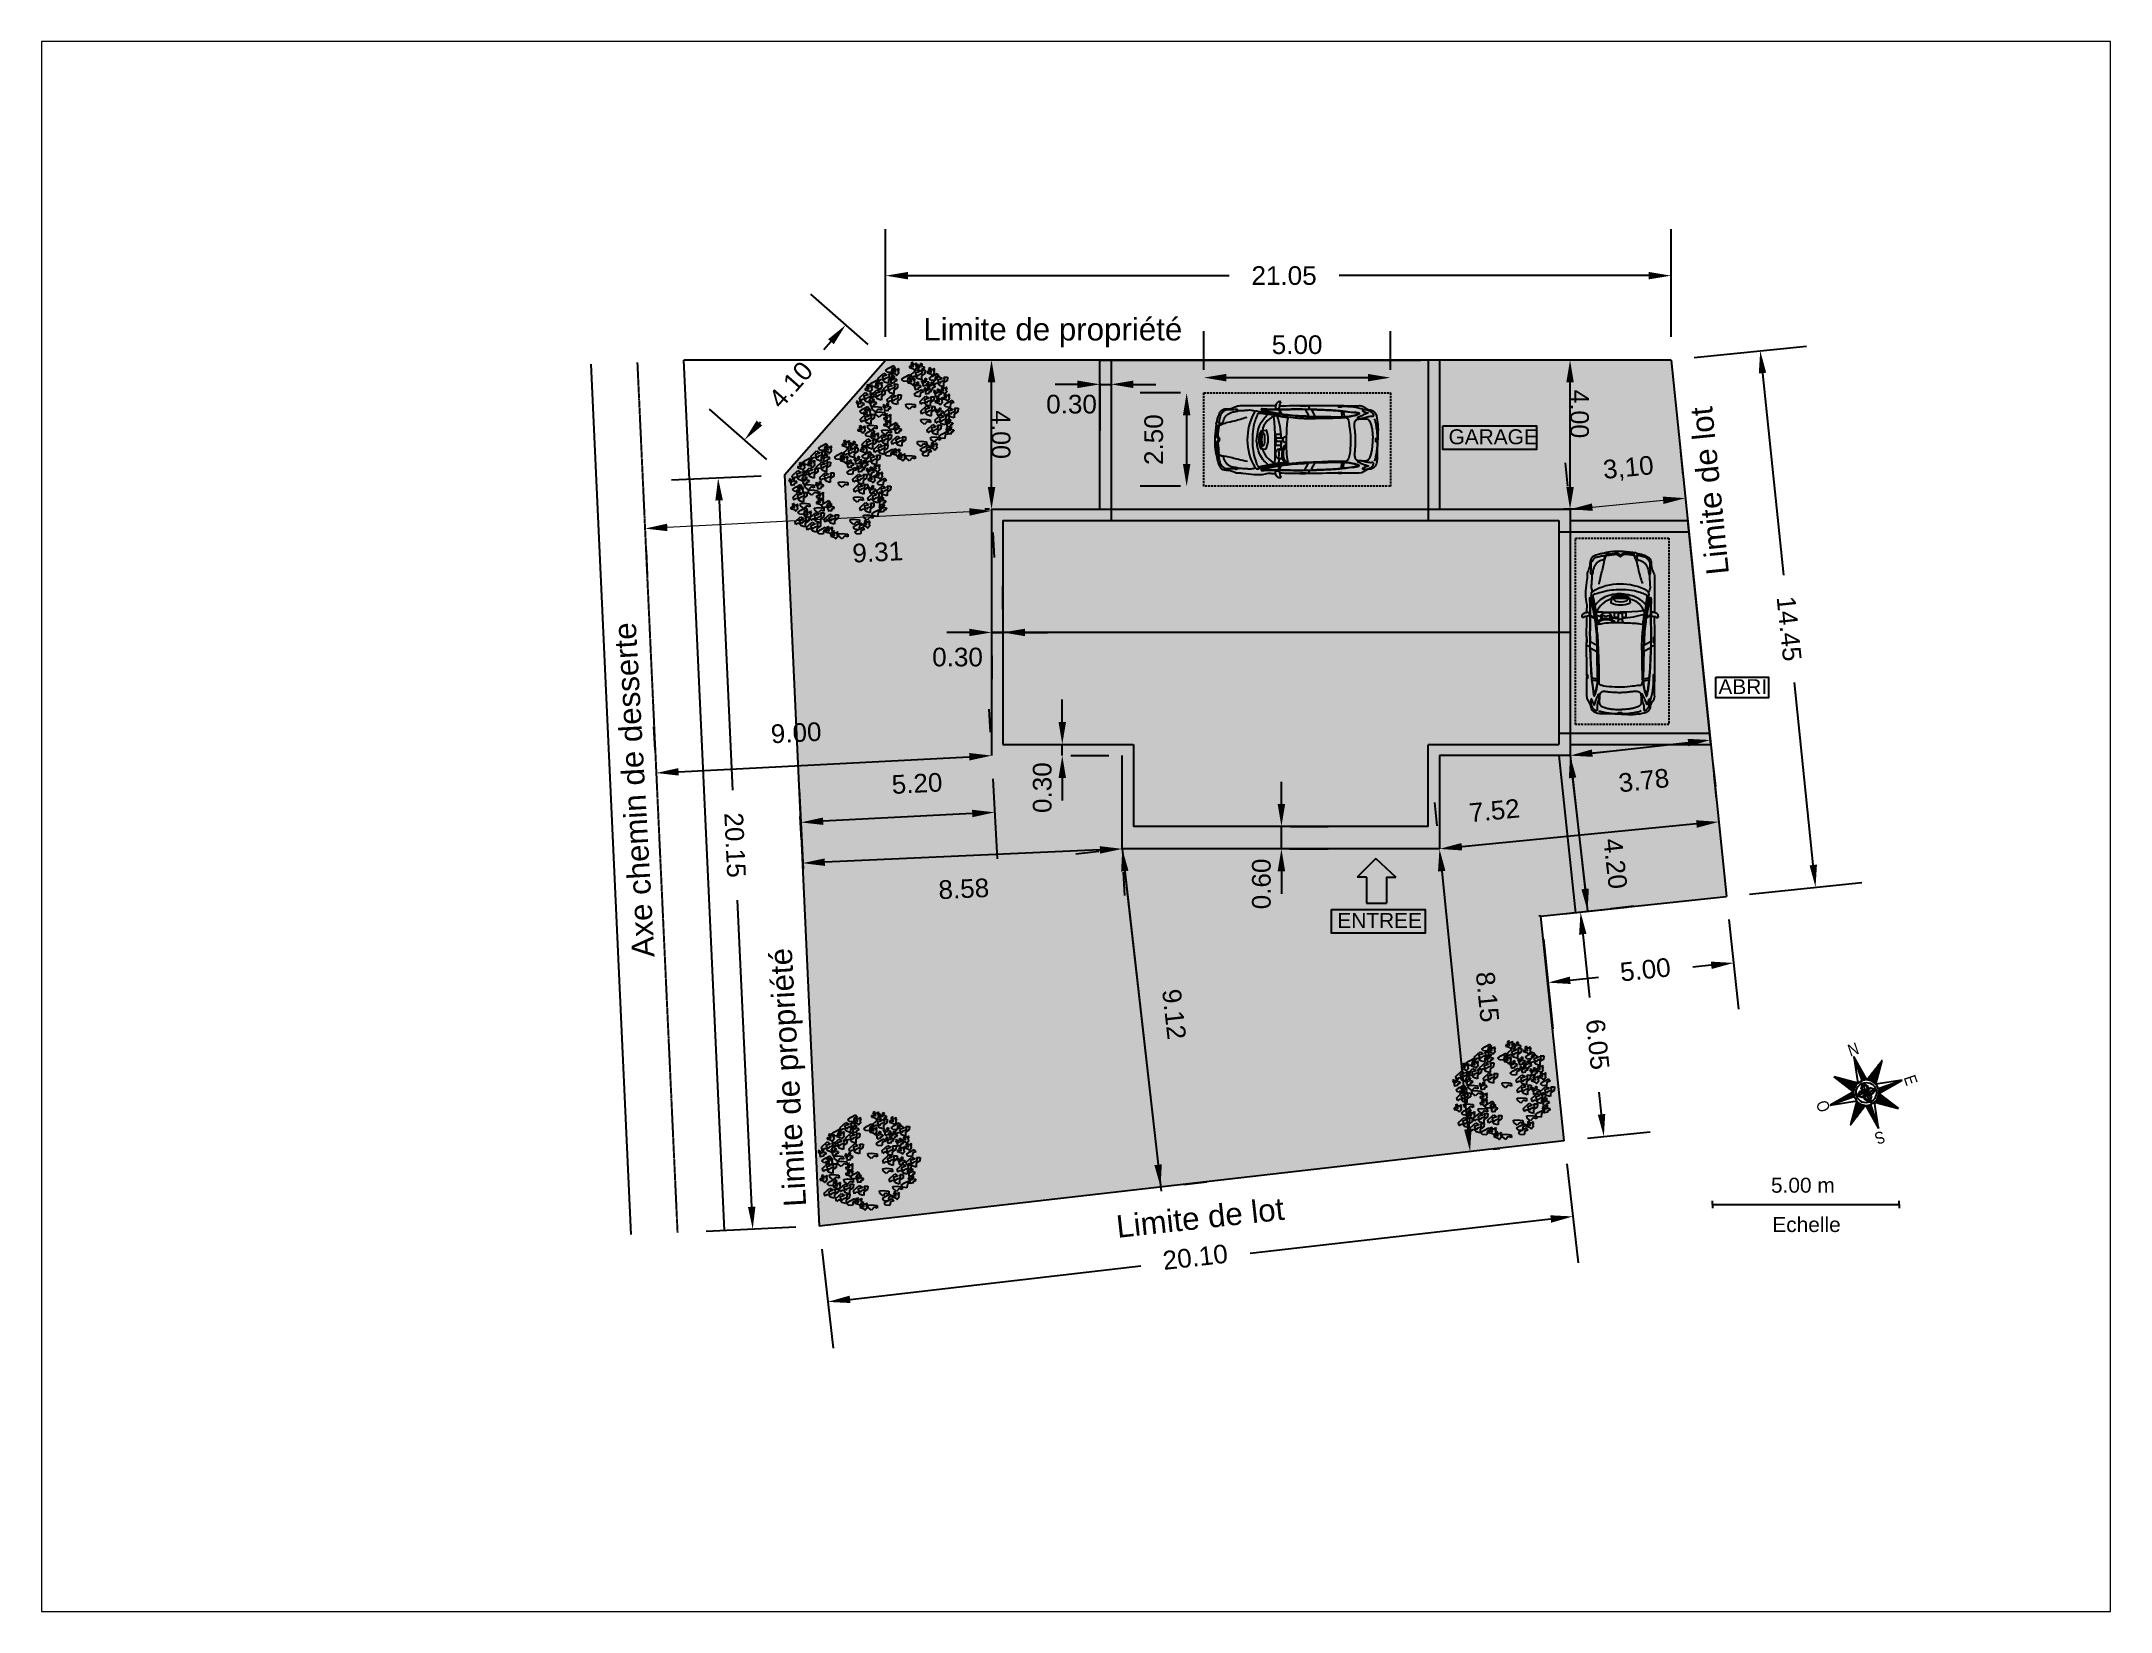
# Paper-space layout 'Présentation1' of a CAD drawing. Header units: millimetres. Extents: x 26 to 231, y 20 to 176.
# The model-space entities are those that its viewports show. They can reach past a viewport. Long polylines and large blocks are cut down to what shows.
import ezdxf

# ---------------------------------------------------------------- set-up
doc = ezdxf.new("R2010")
doc.units = ezdxf.units.MM
doc.linetypes.add('CACHE', pattern=[0.375, 0.25, -0.125])
doc.linetypes.add('PTS_EXT', pattern=[999999, 0, -999999])
for name, color, linetype in [('AUTOS', 250, 'Continuous'), ('Cotations Lot', 5, 'Continuous'), ('Espaces verts', 82, 'Continuous'), ('LimitesCommunes', 6, 'Continuous'), ('LimitesConstr', 1, 'Continuous'), ('LimitesLot', 5, 'Continuous'), ('Maison', 7, 'Continuous'), ('Stationnement', 7, 'Continuous'), ('Texte', 7, 'Continuous')]:
    doc.layers.add(name, color=color, linetype=linetype)
doc.styles.add('Ecriture', font='')
doc.styles.get("Standard").update_dxf_attribs({"font": 'arial.ttf'})
doc.styles.get('Ecriture').set_extended_font_data('NewsGoth BT')
doc.dimstyles.new('ISO-25', dxfattribs={"dimtxt": 2.5, "dimasz": 2.5, "dimexe": 1.25, "dimexo": 0.625, "dimtad": 1, "dimtxsty": 'Standard', "dimcen": 2.5, "dimadec": 0, "dimazin": 0, "dimtfac": 1, "dimtmove": 0, "dimatfit": 3, "dimfxl": 1, "dimarcsym": 0})
doc.dimstyles.new('Voirie', dxfattribs={"dimtxt": 0.8, "dimasz": 0.6, "dimexe": 0.18, "dimexo": 0.0625, "dimgap": 0, "dimtad": 0, "dimzin": 0, "dimdsep": 46, "dimtxsty": 'Ecriture', "dimcen": 0.04, "dimclrd": 256, "dimclre": 256, "dimclrt": 256, "dimaunit": 2, "dimadec": 3, "dimazin": 0, "dimtfac": 1, "dimtofl": 0, "dimtmove": 0, "dimatfit": 0, "dimfxl": 1, "dimtolj": 1, "dimtzin": 0, "dimlwd": -1, "dimarcsym": 0})

psp = doc.layouts.new('Présentation1')

msp = doc.modelspace()

# ---------------------------------------------------------------- texts
at = {"linetype": 'Continuous', "transparency": 33554636, "width": 0.85}
for s, rotation, p in [('N', 19, (2367.745, 1709.927)), ('E', 289, (2369.171, 1709.367)), ('O', 109, (2367.217, 1708.512)), ('S', 199, (2368.607, 1707.95))]:
    msp.add_text(s, height=0.32, rotation=rotation, dxfattribs=at).set_placement(p)
at = {"layer": 'Texte', "insert": (2342.901, 1729.719), "char_height": 0.6, "attachment_point": 1}
msp.add_mtext_dynamic_manual_height_columns('Limite de propriété', width=14.37275, gutter_width=12.5, heights=[2.279], dxfattribs=at)
at = {"layer": 'Texte', "char_height": 0.6, "attachment_point": 1}
for s, insert, rotation in [('Limite de lot', (2363.897, 1722.81), 95.7628), ('Axe chemin de desserte', (2335.101, 1712.568), 93.2205), ('Limite de propriété', (2339.165, 1705.889), 93.2205), ('Limite de lot', (2348.043, 1705.668), 6.2262)]:
    msp.add_mtext_dynamic_manual_height_columns(s, width=14.37275, gutter_width=12.5, heights=[2.279], dxfattribs=dict(at, insert=insert, rotation=rotation))
at = {"layer": 'Texte', "transparency": 33554636, "char_height": 0.4, "attachment_point": 1}
for s, insert in [('GARAGE', (2356.978, 1726.738)), ('ABRI', (2364.211, 1720.042)), ('ENTREE', (2353.998, 1713.778)), ('5.00 m', (2365.619, 1706.683)), ('Echelle', (2365.655, 1705.629))]:
    msp.add_mtext_dynamic_manual_height_columns(s, width=2.51012, gutter_width=12.5, heights=[0.53], dxfattribs=dict(at, insert=insert))

# ---------------------------------------------------------------- blocks, each defined once
blk = doc.blocks.new('*D1')
at = {"layer": 'Defpoints', "color": 0, "transparency": 16777216}
for p in [(2344.731, 1728.595), (2344.734, 1728.595), (2344.734, 1724.595)]:
    blk.add_point(p, dxfattribs=at)
at = {"layer": 'LimitesConstr', "lineweight": -2, "transparency": 16777216}
for p, q in [((2344.672, 1728.595), (2344.551, 1728.595)), ((2344.672, 1724.595), (2344.551, 1724.595))]:
    blk.add_line(p, q, dxfattribs=at)
at = {"layer": 'LimitesConstr', "transparency": 16777216}
blk.add_line((2344.731, 1725.195), (2344.731, 1727.995), dxfattribs=at)
for points in [[(2344.831, 1727.995), (2344.631, 1727.995), (2344.731, 1728.595)], [(2344.831, 1725.195), (2344.631, 1725.195), (2344.731, 1724.595)]]:
    blk.add_solid(points, dxfattribs=at)
at = {"layer": 'LimitesConstr', "transparency": 16777216, "insert": (2344.981, 1726.595), "char_height": 0.5, "attachment_point": 5, "rotation": 270, "style": 'Ecriture'}
blk.add_mtext('\\A1;4.00', dxfattribs=at)
blk = doc.blocks.new('*D2')
at = {"layer": 'Defpoints', "color": 0, "transparency": 16777216}
for p in [(2344.734, 1717.995), (2344.734, 1717.995), (2335.744, 1717.529)]:
    blk.add_point(p, dxfattribs=at)
at = {"layer": 'LimitesConstr', "color": 0, "lineweight": -2, "transparency": 16777216}
for p, q in [((2344.702, 1718.619), (2344.67, 1719.243)), ((2335.712, 1718.153), (2335.679, 1718.777)), ((2336.343, 1717.56), (2344.135, 1717.964))]:
    blk.add_line(p, q, dxfattribs=at)
at = {"layer": 'LimitesConstr', "color": 0, "transparency": 16777216}
for points in [[(2344.13, 1718.064), (2344.14, 1717.864), (2344.734, 1717.995)], [(2336.338, 1717.66), (2336.348, 1717.46), (2335.744, 1717.529)]]:
    blk.add_solid(points, dxfattribs=at)
at = {"layer": 'LimitesConstr', "color": 0, "transparency": 16777216, "insert": (2339.494, 1718.605), "char_height": 0.5, "attachment_point": 5, "rotation": 2.9681}
blk.add_mtext('9.00', dxfattribs=at)
blk = doc.blocks.new('*D3')
at = {"layer": 'Defpoints', "color": 0, "transparency": 16777216}
for p in [(2344.734, 1724.595), (2335.44, 1724.119), (2335.442, 1724.078)]:
    blk.add_point(p, dxfattribs=at)
at = {"layer": 'LimitesConstr', "color": 0, "lineweight": 9, "transparency": 16777216}
blk.add_line((2344.137, 1724.523), (2336.041, 1724.109), dxfattribs=at)
at = {"layer": 'LimitesConstr', "color": 0, "lineweight": -2, "transparency": 16777216}
for p, q in [((2335.472, 1723.495), (2335.506, 1722.83)), ((2344.766, 1723.971), (2344.8, 1723.306))]:
    blk.add_line(p, q, dxfattribs=at)
at = {"layer": 'LimitesConstr', "color": 0, "transparency": 16777216}
for points in [[(2344.132, 1724.623), (2344.142, 1724.424), (2344.737, 1724.554)], [(2336.036, 1724.209), (2336.046, 1724.009), (2335.442, 1724.078)]]:
    blk.add_solid(points, dxfattribs=at)
at = {"layer": 'LimitesConstr', "color": 0, "transparency": 16777216, "insert": (2341.68, 1723.446), "char_height": 0.5, "attachment_point": 5, "rotation": 2.9326}
blk.add_mtext('9.31', dxfattribs=at)
blk = doc.blocks.new('*D4')
at = {"layer": 'Defpoints', "color": 0, "transparency": 16777216}
for p in [(2360.234, 1728.595), (2360.638, 1728.595), (2360.638, 1724.595)]:
    blk.add_point(p, dxfattribs=at)
at = {"layer": 'LimitesConstr', "lineweight": -2, "transparency": 16777216}
for p, q in [((2360.575, 1728.595), (2360.054, 1728.595)), ((2360.575, 1724.595), (2360.054, 1724.595))]:
    blk.add_line(p, q, dxfattribs=at)
at = {"layer": 'LimitesConstr', "transparency": 16777216}
blk.add_line((2360.234, 1725.195), (2360.234, 1727.995), dxfattribs=at)
for points in [[(2360.334, 1727.995), (2360.134, 1727.995), (2360.234, 1728.595)], [(2360.334, 1725.195), (2360.134, 1725.195), (2360.234, 1724.595)]]:
    blk.add_solid(points, dxfattribs=at)
at = {"layer": 'LimitesConstr', "transparency": 16777216, "insert": (2360.484, 1727.15), "char_height": 0.5, "attachment_point": 5, "rotation": 270, "style": 'Ecriture'}
blk.add_mtext('\\A1;4.00', dxfattribs=at)
blk = doc.blocks.new('*D5')
at = {"layer": 'Defpoints', "color": 0, "transparency": 16777216}
for p in [(2348.234, 1715.495), (2349.261, 1706.436), (2349.261, 1706.436)]:
    blk.add_point(p, dxfattribs=at)
at = {"layer": 'LimitesConstr', "color": 0, "lineweight": -2, "transparency": 16777216}
for p, q in [((2347.613, 1715.424), (2346.992, 1715.354)), ((2348.302, 1714.899), (2349.193, 1707.032)), ((2349.882, 1706.506), (2350.503, 1706.576))]:
    blk.add_line(p, q, dxfattribs=at)
at = {"layer": 'LimitesConstr', "color": 0, "transparency": 16777216}
for points in [[(2348.401, 1714.91), (2348.203, 1714.887), (2348.234, 1715.495)], [(2349.293, 1707.043), (2349.094, 1707.021), (2349.261, 1706.436)]]:
    blk.add_solid(points, dxfattribs=at)
at = {"layer": 'LimitesConstr', "color": 0, "transparency": 16777216, "insert": (2349.622, 1711.064), "char_height": 0.5, "attachment_point": 5, "rotation": 276.4632}
blk.add_mtext('9.12', dxfattribs=at)
blk = doc.blocks.new('*D6')
at = {"layer": 'Defpoints', "color": 0, "transparency": 16777216}
for p in [(2356.734, 1715.495), (2357.555, 1707.386), (2357.555, 1707.386)]:
    blk.add_point(p, dxfattribs=at)
at = {"layer": 'LimitesConstr', "color": 0, "lineweight": -2, "transparency": 16777216}
for p, q in [((2357.356, 1715.558), (2357.53, 1715.575)), ((2356.795, 1714.898), (2357.494, 1707.983)), ((2358.177, 1707.449), (2358.351, 1707.467))]:
    blk.add_line(p, q, dxfattribs=at)
at = {"layer": 'LimitesConstr', "color": 0, "transparency": 16777216}
for points in [[(2356.894, 1714.908), (2356.695, 1714.888), (2356.734, 1715.495)], [(2357.594, 1707.993), (2357.395, 1707.973), (2357.555, 1707.386)]]:
    blk.add_solid(points, dxfattribs=at)
at = {"layer": 'LimitesConstr', "color": 0, "transparency": 16777216, "insert": (2358.02, 1711.529), "char_height": 0.5, "attachment_point": 5, "rotation": 275.7775}
blk.add_mtext('8.15', dxfattribs=at)
blk = doc.blocks.new('*D7')
at = {"layer": 'Defpoints', "color": 0, "transparency": 16777216}
for p in [(2348.234, 1715.495), (2339.662, 1715.113), (2339.662, 1715.113)]:
    blk.add_point(p, dxfattribs=at)
at = {"layer": 'LimitesConstr', "color": 0, "lineweight": -2, "transparency": 16777216}
for p, q in [((2339.634, 1715.737), (2339.606, 1716.361)), ((2347.635, 1715.468), (2340.261, 1715.139)), ((2348.262, 1714.87), (2348.29, 1714.246))]:
    blk.add_line(p, q, dxfattribs=at)
at = {"layer": 'LimitesConstr', "color": 0, "transparency": 16777216}
for points in [[(2340.257, 1715.239), (2340.266, 1715.039), (2339.662, 1715.113)], [(2347.631, 1715.568), (2347.639, 1715.368), (2348.234, 1715.495)]]:
    blk.add_solid(points, dxfattribs=at)
at = {"layer": 'LimitesConstr', "color": 0, "transparency": 16777216, "insert": (2343.987, 1714.424), "char_height": 0.5, "attachment_point": 5, "rotation": 2.553}
blk.add_mtext('8.58', dxfattribs=at)
blk = doc.blocks.new('*D8')
at = {"layer": 'Defpoints', "color": 0, "transparency": 16777216}
for p in [(2364.219, 1716.219), (2356.734, 1715.495), (2356.734, 1715.495)]:
    blk.add_point(p, dxfattribs=at)
at = {"layer": 'LimitesConstr', "color": 0, "lineweight": -2, "transparency": 16777216}
for p, q in [((2364.159, 1716.842), (2364.099, 1717.464)), ((2356.674, 1716.117), (2356.614, 1716.739)), ((2363.622, 1716.162), (2357.332, 1715.553))]:
    blk.add_line(p, q, dxfattribs=at)
at = {"layer": 'LimitesConstr', "color": 0, "transparency": 16777216}
for points in [[(2363.612, 1716.261), (2363.632, 1716.062), (2364.219, 1716.219)], [(2357.322, 1715.652), (2357.341, 1715.453), (2356.734, 1715.495)]]:
    blk.add_solid(points, dxfattribs=at)
at = {"layer": 'LimitesConstr', "color": 0, "transparency": 16777216, "insert": (2358.208, 1716.522), "char_height": 0.5, "attachment_point": 5, "rotation": 5.5293}
blk.add_mtext('7.52', dxfattribs=at)
blk = doc.blocks.new('*D9')
at = {"layer": 'Defpoints', "color": 0, "transparency": 16777216}
for p in [(2360.234, 1724.595), (2363.324, 1724.893), (2363.324, 1724.893)]:
    blk.add_point(p, dxfattribs=at)
at = {"layer": 'LimitesConstr', "color": 0, "lineweight": -2, "transparency": 16777216}
for p, q in [((2360.174, 1725.217), (2360.114, 1725.839)), ((2363.264, 1725.515), (2363.204, 1726.138))]:
    blk.add_line(p, q, dxfattribs=at)
at = {"layer": 'LimitesConstr', "color": 0, "lineweight": 0, "transparency": 16777216}
blk.add_line((2360.832, 1724.653), (2362.727, 1724.836), dxfattribs=at)
at = {"layer": 'LimitesConstr', "color": 0, "transparency": 16777216}
for points in [[(2360.822, 1724.752), (2360.841, 1724.553), (2360.234, 1724.595)], [(2362.717, 1724.935), (2362.737, 1724.736), (2363.324, 1724.893)]]:
    blk.add_solid(points, dxfattribs=at)
at = {"layer": 'LimitesConstr', "color": 0, "transparency": 16777216, "insert": (2361.798, 1725.676), "char_height": 0.5, "attachment_point": 5, "rotation": 5.5186}
blk.add_mtext('3,10', dxfattribs=at)
blk = doc.blocks.new('*D19')
at = {"layer": 'Defpoints', "color": 0, "transparency": 16777216}
for p in [(2360.234, 1717.995), (2360.705, 1713.826), (2360.705, 1713.826)]:
    blk.add_point(p, dxfattribs=at)
at = {"layer": 'LimitesConstr', "color": 0, "lineweight": -2, "transparency": 16777216}
for p, q in [((2360.855, 1718.065), (2361.477, 1718.135)), ((2360.302, 1717.399), (2360.638, 1714.422)), ((2361.326, 1713.896), (2361.947, 1713.966))]:
    blk.add_line(p, q, dxfattribs=at)
at = {"layer": 'LimitesConstr', "color": 0, "transparency": 16777216}
for points in [[(2360.401, 1717.41), (2360.202, 1717.387), (2360.234, 1717.995)], [(2360.737, 1714.433), (2360.539, 1714.411), (2360.705, 1713.826)]]:
    blk.add_solid(points, dxfattribs=at)
at = {"layer": 'LimitesConstr', "color": 0, "transparency": 16777216, "insert": (2361.447, 1715.1), "char_height": 0.5, "attachment_point": 5, "rotation": 276.4456}
blk.add_mtext('4.20', dxfattribs=at)
blk = doc.blocks.new('BRANCHO1', base_point=(16.66, 36.12))
for p, q in [((16.573, 36.15), (16.636, 36.208)), ((16.582, 36.116), (16.573, 36.15)), ((16.599, 36.131), (16.582, 36.116)), ((16.622, 36.134), (16.599, 36.131)), ((16.671, 36.184), (16.619, 36.168)), ((16.619, 36.168), (16.645, 36.134)), ((16.642, 36.107), (16.622, 36.134)), ((16.636, 36.208), (16.671, 36.184)), ((16.685, 36.094), (16.642, 36.107)), ((16.645, 36.134), (16.662, 36.153)), ((16.662, 36.153), (16.702, 36.168)), ((16.688, 36.101), (16.685, 36.094)), ((16.728, 36.162), (16.688, 36.137)), ((16.688, 36.137), (16.688, 36.101)), ((16.702, 36.168), (16.691, 36.202)), ((16.691, 36.202), (16.731, 36.202)), ((16.731, 36.202), (16.728, 36.162))]:
    blk.add_line(p, q)
blk = doc.blocks.new('BRANCHO2', base_point=(16.83, 36.07))
for p, q in [((16.783, 36.097), (16.824, 36.101)), ((16.786, 36.072), (16.783, 36.097)), ((16.824, 36.041), (16.786, 36.072)), ((16.824, 36.101), (16.887, 36.094)), ((16.853, 36.073), (16.824, 36.041)), ((16.889, 36.062), (16.853, 36.073)), ((16.887, 36.094), (16.889, 36.062))]:
    blk.add_line(p, q)
blk = doc.blocks.new('BRANCHO3', base_point=(16.71, 35.96))
for p, q in [((16.655, 35.995), (16.655, 35.979)), ((16.684, 35.989), (16.655, 35.995)), ((16.655, 35.979), (16.681, 35.973)), ((16.69, 36.035), (16.67, 36.026)), ((16.67, 36.026), (16.687, 36.001)), ((16.681, 35.973), (16.693, 35.97)), ((16.701, 35.992), (16.684, 35.989)), ((16.687, 36.001), (16.701, 35.992)), ((16.696, 36.032), (16.69, 36.035)), ((16.693, 36.016), (16.696, 36.032)), ((16.71, 36.016), (16.693, 36.016)), ((16.693, 35.97), (16.707, 35.955)), ((16.707, 35.955), (16.713, 35.955)), ((16.73, 36.029), (16.71, 36.016)), ((16.713, 35.955), (16.724, 35.97)), ((16.724, 35.998), (16.739, 36.023)), ((16.739, 35.989), (16.724, 35.998)), ((16.724, 35.97), (16.739, 35.989)), ((16.739, 36.023), (16.73, 36.029))]:
    blk.add_line(p, q)
blk = doc.blocks.new('*D28')
at = {"layer": 'Defpoints', "color": 0, "transparency": 16777216}
for p in [(2344.734, 1717.995), (2339.541, 1717.726), (2339.62, 1716.205)]:
    blk.add_point(p, dxfattribs=at)
at = {"layer": 'LimitesConstr', "color": 0, "lineweight": -2, "transparency": 16777216}
for p, q in [((2344.767, 1717.371), (2344.878, 1715.226)), ((2339.574, 1717.101), (2339.685, 1714.957)), ((2344.214, 1716.443), (2340.219, 1716.236))]:
    blk.add_line(p, q, dxfattribs=at)
at = {"layer": 'LimitesConstr', "color": 0, "transparency": 16777216}
for points in [[(2340.214, 1716.336), (2340.225, 1716.137), (2339.62, 1716.205)], [(2344.209, 1716.543), (2344.219, 1716.344), (2344.813, 1716.475)]]:
    blk.add_solid(points, dxfattribs=at)
at = {"layer": 'LimitesConstr', "color": 0, "transparency": 16777216, "insert": (2342.734, 1717.248), "char_height": 0.5, "attachment_point": 5, "rotation": 2.9681}
blk.add_mtext('5.20', dxfattribs=at)
blk = doc.blocks.new('*D29')
at = {"layer": 'Defpoints', "color": 0, "transparency": 16777216}
for p in [(2355.419, 1728.122), (2350.419, 1727.711), (2355.419, 1727.711)]:
    blk.add_point(p, dxfattribs=at)
at = {"layer": 'Stationnement', "color": 0, "lineweight": -2, "transparency": 16777216}
for p, q in [((2350.419, 1728.336), (2350.419, 1729.372)), ((2355.419, 1728.336), (2355.419, 1729.372)), ((2351.019, 1728.122), (2354.819, 1728.122))]:
    blk.add_line(p, q, dxfattribs=at)
at = {"layer": 'Stationnement', "color": 0, "transparency": 16777216}
for points in [[(2351.019, 1728.222), (2351.019, 1728.022), (2350.419, 1728.122)], [(2354.819, 1728.222), (2354.819, 1728.022), (2355.419, 1728.122)]]:
    blk.add_solid(points, dxfattribs=at)
at = {"layer": 'Stationnement', "color": 0, "transparency": 16777216, "insert": (2352.919, 1729.002), "char_height": 0.5, "attachment_point": 5}
blk.add_mtext('5.00', dxfattribs=at)
blk = doc.blocks.new('*D30')
at = {"layer": 'Defpoints', "color": 0, "transparency": 16777216}
for p in [(2349.96, 1727.711), (2350.419, 1727.711), (2350.419, 1725.211)]:
    blk.add_point(p, dxfattribs=at)
at = {"layer": 'Stationnement', "color": 0, "lineweight": -2, "transparency": 16777216}
for p, q in [((2349.794, 1727.711), (2348.71, 1727.711)), ((2349.96, 1725.811), (2349.96, 1727.111)), ((2349.794, 1725.211), (2348.71, 1725.211))]:
    blk.add_line(p, q, dxfattribs=at)
at = {"layer": 'Stationnement', "color": 0, "transparency": 16777216}
for points in [[(2349.86, 1727.111), (2350.06, 1727.111), (2349.96, 1727.711)], [(2349.86, 1725.811), (2350.06, 1725.811), (2349.96, 1725.211)]]:
    blk.add_solid(points, dxfattribs=at)
at = {"layer": 'Stationnement', "color": 0, "transparency": 16777216, "insert": (2349.079, 1726.461), "char_height": 0.5, "attachment_point": 5, "rotation": 90}
blk.add_mtext('2.50', dxfattribs=at)
blk = doc.blocks.new('Citroen planta')
blk.add_arc((-3.183, -0.72), 0.00887, 252.2743, 284.294)
at = {"layer": 'AUTOS'}
for p, q in [((-2.995, 0.821), (-2.976, 0.777)), ((-2.971, 0.82), (-2.951, 0.772)), ((-2.658, 0.814), (-2.599, 0.706)), ((-2.637, 0.814), (-2.576, 0.702)), ((-1.946, 0.816), (-1.856, 0.652)), ((-1.771, 0.803), (-1.682, 0.639)), ((-0.975, 0.772), (-0.947, 0.619)), ((-0.92, 0.766), (-0.893, 0.621)), ((-4.317, -0.068), (-4.269, 0.015)), ((-4.269, 0.015), (-4.316, 0.089)), ((-4.299, -0.072), (-4.251, 0.011)), ((-4.252, 0.02), (-4.298, 0.094)), ((-4.281, -0.076), (-4.231, 0.011)), ((-4.231, 0.02), (-4.28, 0.099)), ((-3.148, 0.167), (-3.122, 0.162)), ((-3.129, 0.241), (-2.989, 0.266)), ((-3.122, 0.162), (-3.096, 0.157)), ((-2.717, -0.012), (-2.717, 0.032)), ((-2.69, 0.059), (-2.526, 0.059)), ((-3.146, -0.15), (-3.12, -0.144)), ((-3.132, -0.229), (-2.999, -0.246)), ((-3.12, -0.144), (-3.094, -0.139)), ((-2.528, -0.039), (-2.69, -0.039)), ((-2.999, -0.806), (-2.98, -0.762)), ((-2.976, -0.805), (-2.955, -0.757)), ((-2.662, -0.799), (-2.603, -0.691)), ((-2.641, -0.799), (-2.58, -0.687)), ((-1.95, -0.8), (-1.861, -0.636)), ((-1.776, -0.787), (-1.686, -0.623)), ((-0.979, -0.757), (-0.951, -0.604)), ((-0.924, -0.751), (-0.898, -0.606))]:
    blk.add_line(p, q, dxfattribs=at)
blk.add_lwpolyline([(-2.598, -0.039), (-2.598, -0.143, -0.414214), (-2.607, -0.152), (-2.724, -0.152, -0.414214), (-2.733, -0.143), (-2.733, 0.144, -0.414214), (-2.724, 0.153), (-2.607, 0.153, -0.414214), (-2.598, 0.144), (-2.598, 0.059)], format="xyb", dxfattribs=at)
for centre, radius, start, end in [((-2.002, 0.012), 1.491, 151.2771, 209.976), ((-3.232, 0.686), 0.0887, 80.9279, 151.2771), ((-3.097, 0.814), 0.0222, 88.3008, 259.2357), ((-3.097, 0.814), 0.0133, 88.3008, 259.2357), ((-2.61, 0.179), 0.485, 101.8559, 171.8473), ((-12.158, -0.212), 9.416, 357.4342, 5.1596), ((-4.833, -0.042), 2.253, 2.5781, 17.9104), ((-1.954, 0.811), 0.00887, 28.6584, 89.0684), ((-1.864, 0.647), 0.00887, 266.386, 28.6584), ((3.478, 226.024), 225.458, 268.64295, 268.86254), ((-2.052, 0.792), 0.234, 8.5013, 34.351), ((-1.763, 0.807), 0.00887, 88.3483, 208.6584), ((-1.674, 0.643), 0.00887, 208.6584, 268.6906), ((3.478, 226.024), 225.449, 268.69062, 268.86254), ((-0.968, 1.928), 1.318, 268.7216, 291.1082), ((-0.968, 1.928), 1.309, 268.7216, 270.9495), ((-0.929, -1.144), 2.039, 74.093, 90.7649), ((-0.968, 1.928), 1.309, 273.2953, 289.7506), ((-0.865, 0.511), 0.0887, 5.3633, 92.4336), ((-0.747, -0.172), 0.912, 76.0102, 81.876), ((-0.743, -0.162), 0.912, 74.1707, 81.876), ((-0.529, 0.705), 0.00887, 289.7506, 76.0102), ((-0.497, 0.707), 0.00887, 291.1082, 74.1707), ((-2.723, 0.101), 1.594, 170.1211, 180.2797), ((-4.308, 0.094), 0.00887, 180.2797, 212.0347), ((-2.723, 0.101), 1.577, 170.065, 180.0958), ((-4.291, 0.099), 0.00887, 180.0958, 212.0347), ((-2.723, 0.101), 1.559, 170.065, 179.9087), ((-4.273, 0.104), 0.00887, 179.9087, 212.0347), ((-4.259, 0.015), 0.00887, 330.0729, 32.0347), ((-4.238, 0.015), 0.00887, 330.0729, 32.0347), ((-2.631, 0.003), 0.555, 155.1563, 204.0455), ((-2.369, 0.013), 0.794, 168.826, 191.8488), ((-3.247, -0.067), 0.313, 49.4039, 69.9397), ((-2.369, 0.013), 0.767, 168.826, 191.8488), ((-3.127, 0.232), 0.00887, 99.8548, 155.1563), ((-2.369, 0.013), 0.74, 168.826, 191.8488), ((-3.556, 0.011), 0.537, 345.3645, 17.3344), ((-3.562, 0.022), 0.629, 335.2947, 22.2212), ((-2.987, 0.257), 0.00887, 22.2212, 99.8548), ((-2.69, 0.032), 0.0266, 90, 180), ((-4.309, -0.072), 0.00887, 150.0729, 183.6767), ((-0.763, 0.156), 3.562, 183.6767, 188.3238), ((-4.291, -0.076), 0.00887, 150.0729, 183.7634), ((-0.763, 0.156), 3.544, 183.7634, 188.3238), ((-4.273, -0.08), 0.00887, 150.0729, 183.8507), ((-0.763, 0.156), 3.526, 183.8507, 188.3238), ((-3.194, -0.031), 0.183, 285.462, 329.3051), ((-3.131, -0.22), 0.00887, 204.0455, 262.577), ((-2.443, -0.02), 0.687, 198.0974, 243.3215), ((-2.998, -0.237), 0.00887, 262.577, 335.2947), ((-2.69, -0.012), 0.0266, 180, 270), ((-4.833, -0.042), 2.253, 344.97, 347.9791), ((-2.821, -0.373), 0.185, 333.4848, 25.5347), ((-2.584, -0.413), 0.0837, 210.9723, 288.8446), ((-2.595, -0.34), 0.0753, 62.2145, 141.1029), ((-4.833, -0.042), 2.253, 355.341, 0.0844), ((-0.864, -0.481), 0.0887, 268.702, 340.8366), ((-3.217, -0.689), 0.0887, 209.976, 286.3405), ((-2.168, -4.267), 3.64, 93.0239, 106.3405), ((-2.035, -5.226), 4.641, 94.7136, 104.294), ((-3.101, -0.799), 0.0222, 100.7643, 271.6992), ((-3.101, -0.799), 0.0133, 100.7643, 271.6992), ((-2.417, -0.592), 0.00887, 274.7136, 10.9875), ((-1.958, -0.796), 0.00887, 270.9316, 331.3416), ((-1.868, -0.632), 0.00887, 331.3416, 93.614), ((3.473, -226.008), 225.458, 91.13746, 91.35705), ((-2.056, -0.776), 0.234, 328.9862, 351.4987), ((-1.768, -0.792), 0.00887, 151.3416, 271.6517), ((3.473, -226.008), 225.449, 91.13746, 91.30938), ((-0.973, -1.913), 1.318, 68.8918, 91.2784), ((-0.973, -1.913), 1.309, 89.0505, 91.2784), ((-0.973, -1.913), 1.309, 70.2494, 86.7047), ((-0.752, 0.187), 0.912, 278.124, 283.9898), ((-0.748, 0.177), 0.912, 278.124, 285.8293), ((-0.533, -0.689), 0.00887, 283.9898, 70.2494), ((-0.501, -0.692), 0.00887, 285.8293, 68.8918)]:
    blk.add_arc(centre, radius, start, end, dxfattribs=at)
blk.add_ellipse((-1.998, 0.91), major_axis=(-0.083, 0.0016), ratio=0.102782, dxfattribs=at)
for centre, major_axis, ratio, start_param, end_param in [((-2.47, 0.009), (0.0775, 0), 0.932272, 1.29458, 4.948947), ((-2.445, -0.374), (0, 0.239), 0.529672, 0.058485, 2.894188)]:
    blk.add_ellipse(centre, major_axis=major_axis, ratio=ratio, start_param=start_param, end_param=end_param, dxfattribs=at)
at = {"layer": 'AUTOS', "extrusion": (0, 0, -1)}
blk.add_ellipse((-2.003, -0.894), major_axis=(-0.083, -0.0016), ratio=0.102782, dxfattribs=at)
at = {"layer": 'AUTOS'}
for points in [[(-3.509, 0.605), (-3.843, 0.504), (-4.066, 0.454), (-4.195, 0.407), (-4.278, 0.375), (-4.331, 0.381)], [(-4.264, 0.45), (-4.251, 0.497), (-4.239, 0.553), (-4.224, 0.618), (-4.212, 0.671), (-4.155, 0.746), (-4.109, 0.779), (-4.058, 0.802), (-3.977, 0.805), (-3.904, 0.807), (-3.823, 0.813), (-3.788, 0.818), (-3.76, 0.806), (-3.738, 0.786), (-3.748, 0.775), (-3.781, 0.768), (-3.845, 0.757), (-3.925, 0.738), (-4, 0.699), (-4.058, 0.651), (-4.105, 0.58), (-4.132, 0.509), (-4.138, 0.483), (-4.151, 0.469), (-4.184, 0.453), (-4.23, 0.439), (-4.254, 0.432), (-4.264, 0.45)], [(-3.736, 0.788), (-3.573, 0.793), (-3.467, 0.8), (-3.394, 0.802), (-3.271, 0.765)], [(-3.226, -0.672), (-3.305, -0.408), (-3.341, -0.164), (-3.348, 0.086), (-3.317, 0.373), (-3.271, 0.537), (-3.22, 0.673)], [(-0.392, 0.793), (-0.407, 0.784), (-0.401, 0.771), (-0.376, 0.759), (-0.324, 0.745), (-0.277, 0.727), (-0.261, 0.723), (-0.272, 0.717), (-0.308, 0.704), (-0.362, 0.68), (-0.427, 0.65), (-0.481, 0.626), (-0.517, 0.606), (-0.542, 0.597), (-0.544, 0.588), (-0.534, 0.574), (-0.447, 0.578), (-0.407, 0.585), (-0.282, 0.619), (-0.168, 0.637), (-0.107, 0.648), (-0.112, 0.686), (-0.14, 0.719), (-0.188, 0.762), (-0.262, 0.788), (-0.313, 0.806), (-0.364, 0.804), (-0.405, 0.791)], [(-0.594, 0.111), (-0.602, 0.204), (-0.609, 0.274), (-0.623, 0.387), (-0.621, 0.448), (-0.616, 0.462)], [(-0.619, -0.404), (-0.607, -0.31), (-0.594, -0.137), (-0.59, -0.062), (-0.592, 0.056), (-0.594, 0.111)], [(-0.02, 0.03), (-0.024, 0.046), (-0.035, 0.048), (-0.044, 0.044), (-0.048, 0.034), (-0.047, 0), (-0.047, -0.029), (-0.044, -0.048), (-0.039, -0.055), (-0.026, -0.056), (-0.02, -0.048), (-0.019, -0.033), (-0.02, 0.03)], [(-4.264, -0.42), (-4.251, -0.467), (-4.239, -0.523), (-4.224, -0.589), (-4.212, -0.641), (-4.155, -0.716), (-4.109, -0.749), (-4.058, -0.772), (-3.977, -0.775), (-3.904, -0.778), (-3.823, -0.783), (-3.788, -0.789), (-3.76, -0.776), (-3.738, -0.756), (-3.748, -0.745), (-3.781, -0.738), (-3.845, -0.727), (-3.925, -0.708), (-4, -0.67), (-4.058, -0.622), (-4.105, -0.55), (-4.132, -0.479), (-4.138, -0.453), (-4.151, -0.439), (-4.184, -0.423), (-4.23, -0.409), (-4.254, -0.402), (-4.264, -0.42)], [(-0.402, -0.758), (-0.407, -0.765), (-0.404, -0.776), (-0.387, -0.783), (-0.335, -0.785), (-0.286, -0.78), (-0.215, -0.759), (-0.154, -0.724), (-0.124, -0.683), (-0.11, -0.649), (-0.108, -0.623), (-0.129, -0.606), (-0.185, -0.609), (-0.258, -0.602), (-0.354, -0.583), (-0.421, -0.559), (-0.54, -0.577), (-0.458, -0.618), (-0.408, -0.639), (-0.33, -0.671), (-0.261, -0.69), (-0.249, -0.699), (-0.274, -0.708), (-0.315, -0.724), (-0.396, -0.755), (-0.403, -0.757)], [(-3.736, -0.758), (-3.573, -0.763), (-3.467, -0.771), (-3.394, -0.772), (-3.286, -0.744)]]:
    blk.add_spline(points, degree=3, dxfattribs=at)
for points, knots in [([(-4.326, 0.423), (-4.316, 0.457), (-4.298, 0.522), (-4.284, 0.612), (-4.248, 0.685), (-4.221, 0.756), (-4.171, 0.799), (-4.117, 0.829), (-4.054, 0.834), (-3.976, 0.832), (-3.899, 0.848), (-3.829, 0.883), (-3.738, 0.923), (-3.541, 0.924), (-3.292, 0.924), (-2.999, 0.921), (-2.824, 0.922), (-2.733, 0.923)], [0, 0, 0, 0, 0.118823, 0.228347, 0.304709, 0.395218, 0.479661, 0.520666, 0.602694, 0.688012, 0.788383, 0.860898, 0.954729, 1.11959, 1.518327, 1.801929, 2.110556, 2.110556, 2.110556, 2.110556]), ([(-3.243, -0.022), (-3.226, 0.137), (-3.197, 0.409), (-3.016, 0.609), (-2.94, 0.692)], [0, 0, 0, 0, 0.5236809, 0.8940297, 0.8940297, 0.8940297, 0.8940297]), ([(-3.22, 0.673), (-3.217, 0.684), (-3.212, 0.701), (-3.196, 0.717), (-3.166, 0.722), (-3.077, 0.708), (-2.906, 0.689), (-2.702, 0.654), (-2.542, 0.62), (-2.456, 0.608), (-2.422, 0.608), (-2.402, 0.605), (-2.423, 0.528), (-2.442, 0.351), (-2.45, 0.056), (-2.455, -0.257), (-2.435, -0.45), (-2.413, -0.566), (-2.408, -0.59)], [0, 0, 0, 0, 0.038062, 0.057765, 0.075887, 0.136118, 0.360736, 0.660851, 0.833831, 0.919425, 0.944413, 0.95681, 0.976133, 1.15453, 1.659168, 1.908025, 2.226872, 2.308645, 2.308645, 2.308645, 2.308645]), ([(-3.218, 0.773), (-2.875, 0.719), (-2.566, 0.623), (-2.153, 0.59), (-2.082, 0.585), (-2.082, 0.585)], [0.0003636, 0.0003636, 0.0003636, 0.0003636, 0.134701, 0.134701, 0.1508358, 0.1508358, 0.1508358, 0.1508358]), ([(-3.101, 0.792), (-2.779, 0.731), (-2.434, 0.652), (-2.009, 0.637), (-1.935, 0.634), (-1.862, 0.629)], [0.0116221, 0.0116221, 0.0116221, 0.0116221, 0.1543947, 0.1543947, 0.1841997, 0.1841997, 0.1841997, 0.1841997]), ([(-3.096, 0.836), (-2.936, 0.825), (-2.688, 0.819), (-2.28, 0.833), (-1.815, 0.829), (-1.391, 0.811), (-1.127, 0.799), (-1.035, 0.789), (-0.614, 0.741)], [0.04998, 0.04998, 0.04998, 0.04998, 0.456658, 0.88886, 1.432548, 2.02833, 2.31987, 2.336539, 2.336539, 2.336539, 2.336539]), ([(-2.971, 0.82), (-2.914, 0.817), (-2.862, 0.815), (-2.759, 0.814), (-2.708, 0.813), (-2.658, 0.814)], [0.1630874, 0.1630874, 0.1630874, 0.1630874, 0.3282058, 0.3282058, 0.4985864, 0.4985864, 0.4985864, 0.4985864]), ([(-2.733, 0.923), (-2.728, 0.937), (-2.717, 0.968), (-2.687, 1.007), (-2.648, 1.026), (-2.608, 1.031), (-2.594, 0.999), (-2.607, 0.969), (-2.629, 0.939), (-2.624, 0.91), (-2.631, 0.882), (-2.638, 0.855), (-2.665, 0.83), (-2.697, 0.833), (-2.741, 0.838), (-2.736, 0.883), (-2.734, 0.909), (-2.733, 0.923)], [0.0885943, 0.0885943, 0.0885943, 0.0885943, 0.1373899, 0.1989553, 0.2458559, 0.2904509, 0.3067594, 0.3537167, 0.3919221, 0.4272917, 0.447055, 0.4910496, 0.5184931, 0.5619515, 0.6001709, 0.6402891, 0.6890715, 0.6890715, 0.6890715, 0.6890715]), ([(-2.637, 0.814), (-2.591, 0.815), (-2.545, 0.816), (-2.395, 0.819), (-2.291, 0.821), (-2.11, 0.822), (-2.032, 0.821), (-1.954, 0.82)], [0.5222333, 0.5222333, 0.5222333, 0.5222333, 0.6789211, 0.6789211, 1.0296365, 1.0296365, 1.2940564, 1.2940564, 1.2940564, 1.2940564]), ([(-2.625, 0.917), (-2.622, 0.917), (-2.508, 0.912), (-2.255, 0.926), (-1.867, 0.924), (-1.478, 0.921), (-1.158, 0.922), (-0.856, 0.921), (-0.627, 0.9), (-0.446, 0.926), (-0.386, 0.895), (-0.351, 0.873), (-0.314, 0.842), (-0.271, 0.82), (-0.234, 0.803), (-0.195, 0.813), (-0.149, 0.792), (-0.098, 0.763), (-0.049, 0.709), (-0.018, 0.592), (0.012, 0.401), (0.01, 0.107), (-0.016, -0.198), (-0.009, -0.453), (-0.022, -0.615), (-0.066, -0.7), (-0.117, -0.751), (-0.182, -0.787), (-0.264, -0.781), (-0.323, -0.829), (-0.374, -0.85), (-0.406, -0.88), (-0.596, -0.896), (-0.79, -0.894), (-0.973, -0.893), (-0.995, -0.893)], [0.114046, 0.114046, 0.114046, 0.114046, 0.127519, 0.499235, 0.968453, 1.440308, 1.814622, 2.054514, 2.455224, 2.610949, 2.635875, 2.681833, 2.750323, 2.797084, 2.847368, 2.883024, 2.926275, 3.011124, 3.084414, 3.16311, 3.41524, 3.739789, 4.152943, 4.449449, 4.607544, 4.693588, 4.767288, 4.84799, 4.936972, 5.028501, 5.093159, 5.12765, 5.168553, 5.718196, 5.794044, 5.794044, 5.794044, 5.794044]), ([(-2.576, 0.702), (-2.505, 0.691), (-2.433, 0.68), (-2.26, 0.659), (-2.159, 0.651), (-1.993, 0.645), (-1.929, 0.643), (-1.865, 0.639)], [0.08651219, 0.08651219, 0.08651219, 0.08651219, 0.11635961, 0.11635961, 0.15763882, 0.15763882, 0.18372658, 0.18372658, 0.18372658, 0.18372658]), ([(-2.082, 0.585), (-2.043, 0.581), (-1.813, 0.574), (-1.469, 0.583), (-1.174, 0.586), (-0.869, 0.599)], [0.0364782, 0.0364782, 0.0364782, 0.0364782, 0.0534387, 0.1292772, 0.1736343, 0.1736343, 0.1736343, 0.1736343]), ([(-1.763, 0.816), (-1.696, 0.814), (-1.629, 0.812), (-1.485, 0.806), (-1.407, 0.803), (-1.268, 0.796), (-1.207, 0.794), (-1.122, 0.788), (-1.098, 0.786), (-0.975, 0.772)], [1.5086743, 1.5086743, 1.5086743, 1.5086743, 1.734954, 1.734954, 1.9977611, 1.9977611, 2.2072366, 2.2072366, 2.2879509, 2.2879509, 2.2879509, 2.2879509]), ([(-1.067, 0.895), (-1.061, 0.898), (-1.044, 0.908), (-1.011, 0.91), (-0.981, 0.909), (-0.963, 0.9), (-0.958, 0.896), (-0.956, 0.895)], [0, 0, 0, 0, 0.00281353, 0.00784005, 0.01287951, 0.01501274, 0.01570301, 0.01570301, 0.01570301, 0.01570301]), ([(-1.067, 0.895), (-1.061, 0.891), (-1.044, 0.882), (-1.011, 0.89), (-0.981, 0.881), (-0.963, 0.89), (-0.958, 0.894), (-0.956, 0.895)], [0, 0, 0, 0, 0.00281353, 0.00784005, 0.01287951, 0.01501274, 0.01570301, 0.01570301, 0.01570301, 0.01570301]), ([(-0.616, 0.462), (-0.612, 0.477), (-0.603, 0.508), (-0.568, 0.548), (-0.499, 0.565), (-0.421, 0.567), (-0.339, 0.571), (-0.271, 0.565), (-0.234, 0.527), (-0.207, 0.491), (-0.186, 0.427), (-0.161, 0.343), (-0.139, 0.226), (-0.135, 0.127), (-0.126, 0.061), (-0.127, 0.042), (-0.128, 0.041)], [0, 0, 0, 0, 0.051006, 0.109652, 0.169413, 0.283146, 0.376203, 0.448906, 0.503455, 0.546185, 0.600943, 0.729234, 0.842906, 1.005303, 1.062348, 1.067834, 1.067834, 1.067834, 1.067834]), ([(-0.097, 0.568), (-0.084, 0.541), (-0.056, 0.482), (-0.042, 0.352), (-0.011, 0.19), (-0.014, 0.013), (-0.014, -0.202), (-0.038, -0.389), (-0.073, -0.522), (-0.09, -0.57)], [0.0003357, 0.0003357, 0.0003357, 0.0003357, 0.0120881, 0.0270745, 0.0525606, 0.0788485, 0.0988506, 0.1397625, 0.1546131, 0.1546131, 0.1546131, 0.1546131]), ([(-4.326, 0.423), (-4.34, 0.309), (-4.367, 0.085), (-4.37, -0.218), (-4.317, -0.435), (-4.285, -0.591), (-4.251, -0.7), (-4.184, -0.777), (-4.094, -0.808), (-3.986, -0.809), (-3.878, -0.837), (-3.799, -0.884), (-3.708, -0.881), (-3.451, -0.9), (-3.177, -0.965), (-2.915, -0.878), (-2.822, -0.901), (-2.755, -0.903), (-2.734, -0.902)], [0, 0, 0, 0, 0.388807, 0.765455, 1.01322, 1.141907, 1.30735, 1.390473, 1.477778, 1.61655, 1.755196, 1.851534, 1.920565, 2.05458, 2.731843, 2.819344, 2.97386, 3.044752, 3.044752, 3.044752, 3.044752]), ([(-0.777, 0.519), (-0.77, 0.444), (-0.747, 0.298), (-0.719, 0.061), (-0.736, -0.222), (-0.747, -0.416), (-0.78, -0.51)], [0.0073838, 0.0073838, 0.0073838, 0.0073838, 0.0294007, 0.067193, 0.1037964, 0.1444788, 0.1444788, 0.1444788, 0.1444788]), ([(-0.619, -0.404), (-0.617, -0.435), (-0.613, -0.483), (-0.568, -0.536), (-0.499, -0.553), (-0.421, -0.555), (-0.339, -0.559), (-0.271, -0.553), (-0.234, -0.515), (-0.207, -0.479), (-0.186, -0.415), (-0.161, -0.331), (-0.139, -0.213), (-0.135, -0.114), (-0.125, -0.038), (-0.13, -0.006), (-0.126, 0.02), (-0.128, 0.041)], [0, 0, 0, 0, 0.102568, 0.161214, 0.220975, 0.334708, 0.427765, 0.500468, 0.555017, 0.597747, 0.652505, 0.780796, 0.894469, 1.056865, 1.11391, 1.156093, 1.160184, 1.160184, 1.160184, 1.160184]), ([(-4.346, -0.301), (-4.326, -0.326), (-4.258, -0.407), (-4.023, -0.44), (-3.765, -0.509), (-3.569, -0.554), (-3.487, -0.573)], [0.006523, 0.006523, 0.006523, 0.006523, 0.111758, 0.359136, 0.754402, 1.03756, 1.03756, 1.03756, 1.03756]), ([(-2.554, -0.502), (-2.574, -0.505), (-2.607, -0.509), (-2.66, -0.515), (-2.7, -0.484), (-2.73, -0.435), (-2.734, -0.376), (-2.734, -0.314), (-2.697, -0.264), (-2.644, -0.23), (-2.584, -0.219), (-2.557, -0.236), (-2.551, -0.241)], [0, 0, 0, 0, 0.0697224, 0.1152553, 0.1718464, 0.228887, 0.3065165, 0.3695628, 0.4317857, 0.5044965, 0.584817, 0.6125638, 0.6125638, 0.6125638, 0.6125638]), ([(-2.449, -0.17), (-2.459, -0.171), (-2.474, -0.179), (-2.516, -0.233), (-2.538, -0.309), (-2.534, -0.441), (-2.52, -0.498), (-2.487, -0.554), (-2.472, -0.568), (-2.416, -0.6)], [0.058485, 0.058485, 0.058485, 0.058485, 0.595418, 0.595418, 1.615982, 1.615982, 2.403313, 2.403313, 2.894188, 2.894188, 2.894188, 2.894188]), ([(-3.226, -0.672), (-3.222, -0.68), (-3.214, -0.695), (-3.206, -0.717), (-3.193, -0.726), (-3.187, -0.728), (-3.186, -0.728)], [0, 0, 0, 0, 0.03043159, 0.05630154, 0.07707664, 0.0801121, 0.0801121, 0.0801121, 0.0801121]), ([(-3.105, -0.777), (-2.783, -0.716), (-2.438, -0.637), (-2.013, -0.622), (-1.939, -0.619), (-1.866, -0.614)], [0.0116221, 0.0116221, 0.0116221, 0.0116221, 0.1543947, 0.1543947, 0.1841997, 0.1841997, 0.1841997, 0.1841997]), ([(-3.1, -0.821), (-2.941, -0.81), (-2.693, -0.803), (-2.284, -0.818), (-1.82, -0.814), (-1.396, -0.796), (-1.131, -0.783), (-1.039, -0.774), (-0.619, -0.726)], [0.04998, 0.04998, 0.04998, 0.04998, 0.456658, 0.88886, 1.432548, 2.02833, 2.31987, 2.336539, 2.336539, 2.336539, 2.336539]), ([(-2.976, -0.805), (-2.919, -0.802), (-2.866, -0.8), (-2.763, -0.798), (-2.713, -0.798), (-2.662, -0.799)], [0.1630874, 0.1630874, 0.1630874, 0.1630874, 0.3282058, 0.3282058, 0.4985864, 0.4985864, 0.4985864, 0.4985864]), ([(-2.734, -0.902), (-2.731, -0.92), (-2.72, -0.956), (-2.687, -0.998), (-2.648, -1.017), (-2.608, -1.023), (-2.594, -0.99), (-2.607, -0.96), (-2.629, -0.931), (-2.624, -0.902), (-2.631, -0.873), (-2.638, -0.847), (-2.665, -0.822), (-2.697, -0.824), (-2.741, -0.829), (-2.737, -0.869), (-2.735, -0.892), (-2.734, -0.902)], [0.0739443, 0.0739443, 0.0739443, 0.0739443, 0.1373899, 0.1989553, 0.2458559, 0.2904509, 0.3067594, 0.3537167, 0.3919221, 0.4272917, 0.447055, 0.4910496, 0.5184931, 0.5619515, 0.6001709, 0.6402891, 0.6746905, 0.6746905, 0.6746905, 0.6746905]), ([(-2.641, -0.799), (-2.595, -0.799), (-2.549, -0.8), (-2.399, -0.804), (-2.296, -0.806), (-2.114, -0.807), (-2.036, -0.806), (-1.958, -0.805)], [0.5222333, 0.5222333, 0.5222333, 0.5222333, 0.6789211, 0.6789211, 1.0296365, 1.0296365, 1.2940564, 1.2940564, 1.2940564, 1.2940564]), ([(-2.58, -0.687), (-2.509, -0.675), (-2.437, -0.665), (-2.264, -0.644), (-2.164, -0.636), (-1.998, -0.63), (-1.933, -0.627), (-1.869, -0.623)], [0.08651219, 0.08651219, 0.08651219, 0.08651219, 0.11635961, 0.11635961, 0.15763882, 0.15763882, 0.18372658, 0.18372658, 0.18372658, 0.18372658]), ([(-2.36, -0.632), (-2.31, -0.625), (-2.266, -0.622), (-2.013, -0.597), (-1.837, -0.594), (-1.429, -0.577), (-1.203, -0.563), (-1.006, -0.57), (-0.971, -0.567), (-0.866, -0.57)], [0.1070055, 0.1070055, 0.1070055, 0.1070055, 0.1399042, 0.1399042, 0.2098563, 0.2098563, 0.2979905, 0.2979905, 0.3093168, 0.3093168, 0.3093168, 0.3093168]), ([(-1.768, -0.8), (-1.701, -0.799), (-1.634, -0.796), (-1.489, -0.791), (-1.412, -0.787), (-1.273, -0.781), (-1.211, -0.778), (-1.126, -0.773), (-1.102, -0.771), (-0.979, -0.757)], [1.5086743, 1.5086743, 1.5086743, 1.5086743, 1.734954, 1.734954, 1.9977611, 1.9977611, 2.2072366, 2.2072366, 2.2879509, 2.2879509, 2.2879509, 2.2879509]), ([(-1.071, -0.879), (-1.065, -0.876), (-1.048, -0.866), (-1.016, -0.874), (-0.985, -0.865), (-0.968, -0.875), (-0.962, -0.878), (-0.961, -0.879)], [0, 0, 0, 0, 0.00281353, 0.00784005, 0.01287951, 0.01501274, 0.01570301, 0.01570301, 0.01570301, 0.01570301]), ([(-1.071, -0.879), (-1.065, -0.883), (-1.048, -0.893), (-1.016, -0.895), (-0.985, -0.894), (-0.968, -0.884), (-0.962, -0.88), (-0.961, -0.879)], [0, 0, 0, 0, 0.00281353, 0.00784005, 0.01287951, 0.01501274, 0.01570301, 0.01570301, 0.01570301, 0.01570301])]:
    blk.add_open_spline(points, degree=3, knots=knots, dxfattribs=at)
for points in [[(-3.099, 0.801), (-3.058, 0.793), (-3.017, 0.785), (-2.976, 0.777)], [(-3.097, 0.827), (-3.061, 0.825), (-3.027, 0.823), (-2.995, 0.821)], [(-2.951, 0.772), (-2.836, 0.75), (-2.718, 0.726), (-2.599, 0.706)], [(-0.92, 0.766), (-0.848, 0.758), (-0.751, 0.747), (-0.619, 0.731)], [(-3.104, -0.786), (-3.063, -0.778), (-3.022, -0.77), (-2.98, -0.762)], [(-3.101, -0.812), (-3.065, -0.809), (-3.031, -0.807), (-2.999, -0.806)], [(-2.955, -0.757), (-2.84, -0.734), (-2.723, -0.711), (-2.603, -0.691)], [(-2.626, -0.894), (-2.625, -0.894), (-2.623, -0.894), (-2.622, -0.894)], [(-2.085, -0.897), (-2.264, -0.896), (-2.443, -0.895), (-2.622, -0.894)], [(-1.033, -0.893), (-1.329, -0.894), (-1.63, -0.897), (-1.93, -0.897)], [(-0.924, -0.751), (-0.852, -0.743), (-0.755, -0.731), (-0.623, -0.716)]]:
    blk.add_open_spline(points, degree=3, dxfattribs=at)
at = {"layer": 'AUTOS', "end_tangent": (0.131085, 0.991371)}
blk.add_spline([(-2.93, -0.668), (-3.046, -0.559), (-3.155, -0.393), (-3.218, -0.194), (-3.243, -0.022)], degree=3, dxfattribs=at)
blk = doc.blocks.new('*D32')
at = {"layer": 'Defpoints', "color": 0, "transparency": 16777216}
for p in [(2360.234, 1717.995), (2363.993, 1718.411), (2363.993, 1718.411)]:
    blk.add_point(p, dxfattribs=at)
at = {"layer": 'LimitesConstr', "color": 0, "lineweight": -2, "transparency": 16777216}
for p, q in [((2360.831, 1718.061), (2363.397, 1718.345)), ((2360.303, 1717.374), (2360.372, 1716.752)), ((2364.062, 1717.79), (2364.131, 1717.169))]:
    blk.add_line(p, q, dxfattribs=at)
at = {"layer": 'LimitesConstr', "color": 0, "transparency": 16777216}
for points in [[(2360.82, 1718.16), (2360.842, 1717.961), (2360.234, 1717.995)], [(2363.386, 1718.444), (2363.408, 1718.246), (2363.993, 1718.411)]]:
    blk.add_solid(points, dxfattribs=at)
at = {"layer": 'LimitesConstr', "color": 0, "transparency": 16777216, "insert": (2362.211, 1717.328), "char_height": 0.5, "attachment_point": 5, "rotation": 6.3191}
blk.add_mtext('3.78', dxfattribs=at)
blk = doc.blocks.new('*D35')
at = {"layer": 'Cotations Lot', "color": 0, "lineweight": -2, "transparency": 16777216}
for p, q in [((2341.892, 1729.22), (2341.892, 1732.105)), ((2362.942, 1729.22), (2362.942, 1732.105)), ((2342.492, 1730.855), (2351.095, 1730.855)), ((2362.342, 1730.855), (2354.045, 1730.855))]:
    blk.add_line(p, q, dxfattribs=at)
at = {"layer": 'Cotations Lot', "color": 0, "transparency": 16777216}
for points in [[(2342.492, 1730.955), (2342.492, 1730.755), (2341.892, 1730.855)], [(2362.342, 1730.955), (2362.342, 1730.755), (2362.942, 1730.855)]]:
    blk.add_solid(points, dxfattribs=at)
at = {"layer": 'Defpoints', "color": 0, "transparency": 16777216}
for p in [(2341.892, 1730.855), (2341.892, 1728.595), (2362.942, 1728.595)]:
    blk.add_point(p, dxfattribs=at)
at = {"layer": 'Cotations Lot', "color": 0, "transparency": 16777216, "insert": (2352.57, 1730.855), "char_height": 0.5, "attachment_point": 5}
blk.add_mtext('21.05', dxfattribs=at)
blk = doc.blocks.new('*D36')
at = {"layer": 'Cotations Lot', "color": 0, "lineweight": -2, "transparency": 16777216}
for p, q in [((2363.564, 1728.659), (2366.573, 1728.97)), ((2365.391, 1728.244), (2365.95, 1722.834)), ((2366.751, 1715.064), (2366.247, 1719.955)), ((2365.047, 1714.285), (2368.056, 1714.595))]:
    blk.add_line(p, q, dxfattribs=at)
at = {"layer": 'Cotations Lot', "color": 0, "transparency": 16777216}
for points in [[(2365.491, 1728.255), (2365.292, 1728.234), (2365.33, 1728.841)], [(2366.851, 1715.074), (2366.652, 1715.054), (2366.813, 1714.467)]]:
    blk.add_solid(points, dxfattribs=at)
at = {"layer": 'Defpoints', "color": 0, "transparency": 16777216}
for p in [(2362.942, 1728.595), (2364.426, 1714.221), (2366.813, 1714.467)]:
    blk.add_point(p, dxfattribs=at)
at = {"layer": 'Cotations Lot', "color": 0, "transparency": 16777216, "insert": (2366.103, 1721.395), "char_height": 0.5, "attachment_point": 5, "rotation": 275.8917}
blk.add_mtext('14.45', dxfattribs=at)
blk = doc.blocks.new('*D37')
at = {"layer": 'Cotations Lot', "color": 0, "lineweight": -2, "transparency": 16777216}
for p, q in [((2364.491, 1713.599), (2364.746, 1711.196)), ((2359.519, 1713.072), (2359.774, 1710.669)), ((2364.018, 1712.376), (2363.526, 1712.323)), ((2360.239, 1711.975), (2360.993, 1712.055))]:
    blk.add_line(p, q, dxfattribs=at)
at = {"layer": 'Cotations Lot', "color": 0, "transparency": 16777216}
for points in [[(2364.007, 1712.475), (2364.028, 1712.276), (2364.615, 1712.439)], [(2360.229, 1712.074), (2360.25, 1711.875), (2359.642, 1711.912)]]:
    blk.add_solid(points, dxfattribs=at)
at = {"layer": 'Defpoints', "color": 0, "transparency": 16777216}
for p in [(2364.426, 1714.221), (2359.453, 1713.693), (2364.615, 1712.439)]:
    blk.add_point(p, dxfattribs=at)
at = {"layer": 'Cotations Lot', "color": 0, "transparency": 16777216, "insert": (2362.252, 1712.258), "char_height": 0.5, "attachment_point": 5, "rotation": 6.0547}
blk.add_mtext('5.00', dxfattribs=at)
blk = doc.blocks.new('*D38')
at = {"layer": 'Cotations Lot', "color": 0, "lineweight": -2, "transparency": 16777216}
for p, q in [((2341.423, 1729.008), (2339.885, 1730.361)), ((2340.427, 1729.084), (2340.234, 1728.865)), ((2338.713, 1725.927), (2337.175, 1727.28)), ((2338.51, 1726.905), (2338.538, 1726.937))]:
    blk.add_line(p, q, dxfattribs=at)
at = {"layer": 'Cotations Lot', "color": 0, "transparency": 16777216}
for points in [[(2340.352, 1729.151), (2340.503, 1729.018), (2340.824, 1729.535)], [(2338.435, 1726.971), (2338.585, 1726.839), (2338.114, 1726.455)]]:
    blk.add_solid(points, dxfattribs=at)
at = {"layer": 'Defpoints', "color": 0, "transparency": 16777216}
for p in [(2340.824, 1729.535), (2341.892, 1728.595), (2339.182, 1725.515)]:
    blk.add_point(p, dxfattribs=at)
at = {"layer": 'Cotations Lot', "color": 0, "transparency": 16777216, "insert": (2339.351, 1727.932), "char_height": 0.5, "attachment_point": 5, "rotation": 48.657}
blk.add_mtext('4.10', dxfattribs=at)
blk = doc.blocks.new('*D39')
at = {"layer": 'Cotations Lot', "color": 0, "lineweight": -2, "transparency": 16777216}
for p, q in [((2338.558, 1725.486), (2336.154, 1725.375)), ((2337.43, 1724.833), (2337.788, 1717.07)), ((2338.303, 1705.904), (2337.924, 1714.123)), ((2339.486, 1705.358), (2337.082, 1705.247))]:
    blk.add_line(p, q, dxfattribs=at)
at = {"layer": 'Cotations Lot', "color": 0, "transparency": 16777216}
for points in [[(2337.53, 1724.838), (2337.33, 1724.829), (2337.403, 1725.433)], [(2338.403, 1705.909), (2338.203, 1705.9), (2338.331, 1705.305)]]:
    blk.add_solid(points, dxfattribs=at)
at = {"layer": 'Defpoints', "color": 0, "transparency": 16777216}
for p in [(2339.182, 1725.515), (2338.331, 1705.305), (2340.11, 1705.387)]:
    blk.add_point(p, dxfattribs=at)
at = {"layer": 'Cotations Lot', "color": 0, "transparency": 16777216, "insert": (2337.856, 1715.597), "char_height": 0.5, "attachment_point": 5, "rotation": 272.6403}
blk.add_mtext('20.15', dxfattribs=at)
blk = doc.blocks.new('*D40')
at = {"layer": 'Cotations Lot', "color": 0, "lineweight": -2, "transparency": 16777216}
for p, q in [((2360.151, 1707.055), (2360.455, 1704.404)), ((2359.716, 1705.577), (2351.66, 1704.654)), ((2340.181, 1704.766), (2340.485, 1702.115)), ((2340.939, 1703.425), (2348.735, 1704.319))]:
    blk.add_line(p, q, dxfattribs=at)
at = {"layer": 'Cotations Lot', "color": 0, "transparency": 16777216}
for points in [[(2359.705, 1705.677), (2359.728, 1705.478), (2360.312, 1705.646)], [(2340.928, 1703.525), (2340.95, 1703.326), (2340.343, 1703.357)]]:
    blk.add_solid(points, dxfattribs=at)
at = {"layer": 'Defpoints', "color": 0, "transparency": 16777216}
for p in [(2360.08, 1707.676), (2340.11, 1705.387), (2340.343, 1703.357)]:
    blk.add_point(p, dxfattribs=at)
at = {"layer": 'Cotations Lot', "color": 0, "transparency": 16777216, "insert": (2350.19, 1704.556), "char_height": 0.5, "attachment_point": 5, "rotation": 6.5385}
blk.add_mtext('20.10', dxfattribs=at)
blk = doc.blocks.new('*D41')
at = {"layer": 'Cotations Lot', "color": 0, "lineweight": -2, "transparency": 16777216}
for p, q in [((2360.075, 1713.758), (2361.757, 1713.933)), ((2360.576, 1713.207), (2360.752, 1711.517)), ((2361.078, 1708.383), (2361.016, 1708.976)), ((2360.701, 1707.74), (2362.383, 1707.915))]:
    blk.add_line(p, q, dxfattribs=at)
at = {"layer": 'Cotations Lot', "color": 0, "transparency": 16777216}
for points in [[(2360.675, 1713.217), (2360.476, 1713.196), (2360.514, 1713.804)], [(2361.177, 1708.393), (2360.978, 1708.372), (2361.14, 1707.786)]]:
    blk.add_solid(points, dxfattribs=at)
at = {"layer": 'Defpoints', "color": 0, "transparency": 16777216}
for p in [(2359.453, 1713.693), (2360.514, 1713.804), (2360.08, 1707.676)]:
    blk.add_point(p, dxfattribs=at)
at = {"layer": 'Cotations Lot', "color": 0, "transparency": 16777216, "insert": (2360.973, 1710.256), "char_height": 0.5, "attachment_point": 5, "rotation": 275.9401}
blk.add_mtext('6.05', dxfattribs=at)
blk = doc.blocks.new('*D42')
at = {"layer": 'Defpoints', "color": 0, "transparency": 16777216}
for p in [(2347.634, 1728.595), (2347.934, 1728.595), (2347.934, 1727.943)]:
    blk.add_point(p, dxfattribs=at)
at = {"layer": 'LimitesConstr', "color": 0, "lineweight": -2, "transparency": 16777216}
for p, q in [((2347.034, 1727.943), (2346.434, 1727.943)), ((2347.634, 1727.97), (2347.634, 1726.693)), ((2347.634, 1727.943), (2347.934, 1727.943)), ((2347.934, 1727.97), (2347.934, 1726.693)), ((2348.534, 1727.943), (2349.134, 1727.943))]:
    blk.add_line(p, q, dxfattribs=at)
at = {"layer": 'LimitesConstr', "color": 0, "transparency": 16777216}
for points in [[(2347.034, 1728.043), (2347.034, 1727.843), (2347.634, 1727.943)], [(2348.534, 1728.043), (2348.534, 1727.843), (2347.934, 1727.943)]]:
    blk.add_solid(points, dxfattribs=at)
at = {"layer": 'LimitesConstr', "color": 0, "transparency": 16777216, "insert": (2346.874, 1727.409), "char_height": 0.5, "attachment_point": 5}
blk.add_mtext('0.30', dxfattribs=at)
blk = doc.blocks.new('*D43')
at = {"layer": 'Defpoints', "color": 0, "transparency": 16777216}
for p in [(2344.734, 1721.295), (2345.031, 1721.295), (2345.031, 1721.295)]:
    blk.add_point(p, dxfattribs=at)
at = {"layer": 'LimitesConstr', "color": 0, "lineweight": -2, "transparency": 16777216}
for p, q in [((2345.031, 1721.92), (2345.031, 1722.545)), ((2344.134, 1721.295), (2343.534, 1721.295)), ((2344.734, 1721.295), (2345.031, 1721.295)), ((2345.631, 1721.295), (2346.231, 1721.295)), ((2344.734, 1720.67), (2344.734, 1720.045))]:
    blk.add_line(p, q, dxfattribs=at)
at = {"layer": 'LimitesConstr', "color": 0, "transparency": 16777216}
for points in [[(2344.134, 1721.395), (2344.134, 1721.195), (2344.734, 1721.295)], [(2345.631, 1721.395), (2345.631, 1721.195), (2345.031, 1721.295)]]:
    blk.add_solid(points, dxfattribs=at)
at = {"layer": 'LimitesConstr', "color": 0, "transparency": 16777216, "insert": (2343.819, 1720.632), "char_height": 0.5, "attachment_point": 5}
blk.add_mtext('0.30', dxfattribs=at)
blk = doc.blocks.new('*D44')
at = {"layer": 'Defpoints', "color": 0, "transparency": 16777216}
for p in [(2352.114, 1716.095), (2352.499, 1716.095), (2352.092, 1715.495)]:
    blk.add_point(p, dxfattribs=at)
at = {"layer": 'LimitesConstr', "color": 0, "lineweight": -2, "transparency": 16777216}
for p, q in [((2352.499, 1716.695), (2352.499, 1717.295)), ((2352.499, 1715.495), (2352.499, 1716.095)), ((2352.739, 1716.095), (2353.749, 1716.095)), ((2352.717, 1715.495), (2353.749, 1715.495)), ((2352.499, 1714.895), (2352.499, 1714.295))]:
    blk.add_line(p, q, dxfattribs=at)
at = {"layer": 'LimitesConstr', "color": 0, "transparency": 16777216}
for points in [[(2352.399, 1716.695), (2352.599, 1716.695), (2352.499, 1716.095)], [(2352.399, 1714.895), (2352.599, 1714.895), (2352.499, 1715.495)]]:
    blk.add_solid(points, dxfattribs=at)
at = {"layer": 'LimitesConstr', "color": 0, "transparency": 16777216, "insert": (2351.964, 1714.556), "char_height": 0.5, "attachment_point": 5, "rotation": 90}
blk.add_mtext('0.60', dxfattribs=at)
blk = doc.blocks.new('*D45')
at = {"layer": 'Defpoints', "color": 0, "transparency": 16777216}
for p in [(2346.227, 1718.295), (2346.227, 1717.995), (2346.626, 1718.295)]:
    blk.add_point(p, dxfattribs=at)
at = {"layer": 'LimitesConstr', "color": 0, "lineweight": -2, "transparency": 16777216}
for p, q in [((2346.626, 1718.895), (2346.626, 1719.495)), ((2346.626, 1717.995), (2346.626, 1718.295)), ((2346.852, 1718.295), (2347.876, 1718.295)), ((2346.852, 1717.995), (2347.876, 1717.995)), ((2346.626, 1717.395), (2346.626, 1716.795))]:
    blk.add_line(p, q, dxfattribs=at)
at = {"layer": 'LimitesConstr', "color": 0, "transparency": 16777216}
for points in [[(2346.526, 1718.895), (2346.726, 1718.895), (2346.626, 1718.295)], [(2346.526, 1717.395), (2346.726, 1717.395), (2346.626, 1717.995)]]:
    blk.add_solid(points, dxfattribs=at)
at = {"layer": 'LimitesConstr', "color": 0, "transparency": 16777216, "insert": (2346.091, 1717.136), "char_height": 0.5, "attachment_point": 5, "rotation": 90}
blk.add_mtext('0.30', dxfattribs=at)

# ---------------------------------------------------------------- dimensions: what is measured, and where the dimension line sits
at = {"layer": 'Cotations Lot', "transparency": 33554636}
dim = msp.add_linear_dim(base=(2341.892, 1730.855), p1=(2362.942, 1728.595), p2=(2341.892, 1728.595), dimstyle='ISO-25', override={"dimtxt": 0.5, "dimasz": 0.6, "dimzin": 0, "dimdsep": 46, "dimtmove": 2}, dxfattribs=at)
dim.commit()
dim.dimension.update_dxf_attribs({"geometry": '*D35', "text_midpoint": (2352.57, 1730.855), "dimtype": 160})
for base, p1, p2, angle, picture, middle in [((2340.824, 1729.535), (2339.182, 1725.515), (2341.892, 1728.595), 48.657, '*D38', (2339.351, 1727.932)), ((2366.813, 1714.467), (2362.942, 1728.595), (2364.426, 1714.221), 275.8917, '*D36', (2366.103, 1721.395)), ((2338.331, 1705.305), (2339.182, 1725.515), (2340.11, 1705.387), 272.6403, '*D39', (2337.856, 1715.597)), ((2364.615, 1712.439), (2359.453, 1713.693), (2364.426, 1714.221), 6.0547, '*D37', (2362.252, 1712.258)), ((2360.514, 1713.804), (2360.08, 1707.676), (2359.453, 1713.693), 95.9401, '*D41', (2360.973, 1710.256)), ((2340.343, 1703.357), (2360.08, 1707.676), (2340.11, 1705.387), 186.5385, '*D40', (2350.19, 1704.556))]:
    dim = msp.add_linear_dim(base=base, p1=p1, p2=p2, angle=angle, dimstyle='ISO-25', override={"dimtxt": 0.5, "dimasz": 0.6, "dimzin": 0, "dimdsep": 46, "dimtmove": 2}, dxfattribs=at)
    dim.commit()
    dim.dimension.update_dxf_attribs({"geometry": picture, "text_midpoint": middle, "dimtype": 161})
at = {"layer": 'LimitesConstr'}
for base, p1, p2, angle, dimstyle, override, picture, middle, dimtype in [((2344.731, 1728.595), (2344.734, 1724.595), (2344.734, 1728.595), 90, 'Voirie', {"dimtxt": 0.5, "dimtad": 1}, '*D1', (2344.731, 1726.595), 160), ((2360.234, 1728.595), (2360.638, 1724.595), (2360.638, 1728.595), 90, 'Voirie', {"dimtxt": 0.5, "dimtad": 1}, '*D4', (2360.234, 1727.15), 160), ((2363.324, 1724.893), (2360.234, 1724.595), (2363.324, 1724.893), 5.5186, 'ISO-25', {"dimtxt": 0.5, "dimasz": 0.6, "dimzin": 0, "dimlwd": 0}, '*D9', (2361.887, 1724.755), 161), ((2335.442, 1724.078), (2344.734, 1724.595), (2335.44, 1724.119), 182.9326, 'ISO-25', {"dimtxt": 0.5, "dimasz": 0.6, "dimdsep": 46, "dimtmove": 2, "dimlwd": 9}, '*D3', (2341.68, 1723.446), 161), ((2344.734, 1717.995), (2335.744, 1717.529), (2344.734, 1717.995), 2.9681, 'ISO-25', {"dimtxt": 0.5, "dimasz": 0.6, "dimzin": 0, "dimdsep": 46}, '*D2', (2339.54, 1717.725), 161), ((2360.705, 1713.826), (2360.234, 1717.995), (2360.705, 1713.826), 276.4456, 'ISO-25', {"dimtxt": 0.5, "dimasz": 0.6, "dimzin": 0, "dimdsep": 46}, '*D19', (2360.573, 1715.002), 161), ((2356.734, 1715.495), (2364.219, 1716.219), (2356.734, 1715.495), 185.5293, 'ISO-25', {"dimtxt": 0.5, "dimasz": 0.6, "dimdsep": 46}, '*D8', (2358.293, 1715.646), 161)]:
    dim = msp.add_linear_dim(base=base, p1=p1, p2=p2, angle=angle, dimstyle=dimstyle, override=override, dxfattribs=at)
    dim.commit()
    dim.dimension.update_dxf_attribs({"geometry": picture, "text_midpoint": middle, "dimtype": dimtype})
at = {"layer": 'LimitesConstr', "transparency": 33554636}
for base, p1, p2, picture, middle in [((2347.934, 1727.943), (2347.634, 1728.595), (2347.934, 1728.595), '*D42', (2346.874, 1727.409)), ((2345.031, 1721.295), (2344.734, 1721.295), (2345.031, 1721.295), '*D43', (2343.819, 1720.632))]:
    dim = msp.add_linear_dim(base=base, p1=p1, p2=p2, dimstyle='ISO-25', override={"dimtxt": 0.5, "dimasz": 0.6, "dimzin": 0, "dimdsep": 46, "dimtmove": 2}, dxfattribs=at)
    dim.commit()
    dim.dimension.update_dxf_attribs({"geometry": picture, "text_midpoint": middle, "dimtype": 160})
for base, p1, p2, angle, override, picture, middle, dimtype in [((2346.626, 1718.295), (2346.227, 1717.995), (2346.227, 1718.295), 90, {"dimtxt": 0.5, "dimasz": 0.6, "dimzin": 0, "dimdsep": 46, "dimtmove": 2}, '*D45', (2346.091, 1717.136), 160), ((2339.62, 1716.205), (2344.734, 1717.995), (2339.541, 1717.726), 182.9681, {"dimtxt": 0.5, "dimasz": 0.6, "dimzin": 0, "dimdsep": 46}, '*D28', (2342.78, 1716.369), 161), ((2352.499, 1716.095), (2352.092, 1715.495), (2352.114, 1716.095), 90, {"dimtxt": 0.5, "dimasz": 0.6, "dimzin": 0, "dimdsep": 46, "dimtmove": 2}, '*D44', (2351.964, 1714.556), 160)]:
    dim = msp.add_linear_dim(base=base, p1=p1, p2=p2, angle=angle, dimstyle='ISO-25', override=override, dxfattribs=at)
    dim.commit()
    dim.dimension.update_dxf_attribs({"geometry": picture, "text_midpoint": middle, "dimtype": dimtype})
dim = msp.add_aligned_dim(p1=(2360.234, 1717.995), p2=(2363.993, 1718.411), distance=0, dimstyle='ISO-25', override={"dimtxt": 0.5, "dimasz": 0.6, "dimtad": 4, "dimdsep": 46}, dxfattribs=at)
dim.commit()
dim.dimension.update_dxf_attribs({"geometry": '*D32', "text_midpoint": (2362.211, 1717.328)})
at = {"layer": 'LimitesConstr'}
for p1, p2, override, picture, middle in [((2348.234, 1715.495), (2339.662, 1715.113), {"dimtxt": 0.5, "dimasz": 0.6, "dimtad": 4, "dimdsep": 46}, '*D7', (2343.987, 1714.424)), ((2348.234, 1715.495), (2349.261, 1706.436), {"dimtxt": 0.5, "dimasz": 0.6, "dimdsep": 46}, '*D5', (2349.622, 1711.064)), ((2356.734, 1715.495), (2357.555, 1707.386), {"dimtxt": 0.5, "dimasz": 0.6, "dimexe": 0.8, "dimdsep": 46}, '*D6', (2358.02, 1711.529))]:
    dim = msp.add_aligned_dim(p1=p1, p2=p2, distance=0, dimstyle='ISO-25', override=override, dxfattribs=at)
    dim.commit()
    dim.dimension.update_dxf_attribs({"geometry": picture, "text_midpoint": middle})
at = {"layer": 'Stationnement', "transparency": 33554636}
dim = msp.add_linear_dim(base=(2355.419, 1728.122), p1=(2350.419, 1727.711), p2=(2355.419, 1727.711), dimstyle='ISO-25', override={"dimtxt": 0.5, "dimasz": 0.6, "dimzin": 0, "dimdsep": 46}, dxfattribs=at)
dim.commit()
dim.dimension.update_dxf_attribs({"geometry": '*D29', "text_midpoint": (2352.919, 1728.122), "dimtype": 160})
dim = msp.add_linear_dim(base=(2349.96, 1727.711), p1=(2350.419, 1725.211), p2=(2350.419, 1727.711), angle=90, dimstyle='ISO-25', override={"dimtxt": 0.5, "dimasz": 0.6, "dimzin": 0, "dimdsep": 46}, dxfattribs=at)
dim.commit()
dim.dimension.update_dxf_attribs({"geometry": '*D30', "text_midpoint": (2349.96, 1726.461), "dimtype": 160})

# ---------------------------------------------------------------- hatches: boundary and pattern name
at = {"true_color": 0x939598, "transparency": 33554508}
h = msp.add_hatch(dxfattribs=at)
h.set_pattern_fill('ANGLE', color=252)
h.set_pattern_definition([(0, (-15.8715, 0.4334), (0, 6.985), [5.08, -1.905]), (90, (-15.8715, 0.4334), (-6.985, 4e-16), [5.08, -1.905])])
h.paths.add_polyline_path([(2355.315, 1714.741), (2355.565, 1714.741), (2355.031, 1715.241), (2354.531, 1714.741), (2354.781, 1714.741), (2354.781, 1714.041), (2355.315, 1714.041)])
at = {"layer": 'Espaces verts', "transparency": 33554508}
h = msp.add_hatch(color=256, dxfattribs=at)
h.dxf.hatch_style = 1
h.paths.add_polyline_path([(2339.182, 1725.515), (2340.11, 1705.387), (2360.08, 1707.676), (2359.453, 1713.693), (2360.382, 1713.792), (2359.934, 1717.995), (2356.734, 1717.995), (2356.734, 1715.495), (2348.234, 1715.495), (2348.234, 1717.995), (2344.734, 1717.995), (2344.734, 1724.595), (2347.634, 1724.595), (2347.634, 1728.595), (2341.892, 1728.595)])
at = {"layer": 'Espaces verts', "true_color": 0x939598, "transparency": 33554508}
h = msp.add_hatch(color=252, dxfattribs=at)
h.dxf.hatch_style = 1
h.paths.add_polyline_path([(2356.734, 1724.595), (2360.234, 1724.595), (2360.234, 1724.295), (2363.386, 1724.295), (2362.942, 1728.595), (2356.734, 1728.595)])
h.paths.add_polyline_path([(2364.005, 1718.295), (2360.234, 1718.295), (2360.234, 1717.995), (2359.934, 1717.995), (2360.382, 1713.792), (2364.426, 1714.221)])
at = {"layer": 'Maison', "true_color": 0x991b1e, "transparency": 33554508}
h = msp.add_hatch(color=244, dxfattribs=at)
h.dxf.hatch_style = 1
h.paths.add_polyline_path([(2360.234, 1724.595), (2344.734, 1724.595), (2344.734, 1721.295), (2360.234, 1721.295)])
h.paths.add_polyline_path([(2360.234, 1721.295), (2344.734, 1721.295), (2344.734, 1717.995), (2348.234, 1717.995), (2348.234, 1715.495), (2356.734, 1715.495), (2356.734, 1717.995), (2360.234, 1717.995)])
h.paths.add_polyline_path([(2356.734, 1728.595), (2347.634, 1728.595), (2347.634, 1724.595), (2356.734, 1724.595)])
h.paths.add_polyline_path([(2363.386, 1724.295), (2360.234, 1724.295), (2360.234, 1718.295), (2364.005, 1718.295)])

# ---------------------------------------------------------------- linework, layer by layer
at = {"transparency": 33554636}
for p, q in [((2355.031, 1715.241), (2354.531, 1714.741)), ((2355.031, 1715.241), (2355.565, 1714.741)), ((2354.781, 1714.741), (2354.531, 1714.741)), ((2354.781, 1714.741), (2354.781, 1714.041)), ((2355.315, 1714.741), (2355.565, 1714.741)), ((2355.315, 1714.741), (2355.315, 1714.041)), ((2354.781, 1714.041), (2355.315, 1714.041)), ((2364.053, 1705.964), (2364.053, 1706.064)), ((2364.053, 1705.964), (2369.053, 1705.964)), ((2364.053, 1705.964), (2364.053, 1705.864)), ((2369.053, 1705.964), (2369.053, 1706.064)), ((2369.053, 1705.964), (2369.053, 1705.864))]:
    msp.add_line(p, q, dxfattribs=at)
at = {"linetype": 'PTS_EXT', "transparency": 33554636}
for p, q in [((2368.191, 1709.303), (2367.84, 1709.928)), ((2367.84, 1709.928), (2367.948, 1709.219)), ((2368.594, 1709.828), (2368.191, 1709.303)), ((2368.428, 1709.187), (2368.594, 1709.828)), ((2367.308, 1709.385), (2367.833, 1708.982)), ((2367.948, 1709.219), (2367.308, 1709.385)), ((2369.137, 1709.295), (2368.428, 1709.187)), ((2368.512, 1708.945), (2369.137, 1709.295)), ((2367.833, 1708.982), (2367.208, 1708.631)), ((2367.208, 1708.631), (2367.916, 1708.74)), ((2367.916, 1708.74), (2367.751, 1708.099)), ((2367.751, 1708.099), (2368.153, 1708.624)), ((2368.153, 1708.624), (2368.504, 1707.999)), ((2368.504, 1707.999), (2368.396, 1708.707)), ((2368.396, 1708.707), (2369.036, 1708.542)), ((2369.036, 1708.542), (2368.512, 1708.945))]:
    msp.add_line(p, q, dxfattribs=at)
at = {"linetype": 'Continuous', "transparency": 33554636}
for p, q in [((2368.191, 1709.303), (2367.84, 1709.928)), ((2368.061, 1709.285), (2367.84, 1709.928)), ((2367.84, 1709.928), (2367.948, 1709.219)), ((2368.061, 1709.285), (2367.84, 1709.928)), ((2367.84, 1709.928), (2367.84, 1709.928)), ((2368.071, 1709.288), (2367.868, 1709.878)), ((2368.097, 1709.295), (2367.942, 1709.745)), ((2368.125, 1709.3), (2368.017, 1709.613)), ((2368.191, 1709.303), (2368.594, 1709.828)), ((2368.27, 1709.289), (2368.428, 1709.611)), ((2368.296, 1709.28), (2368.511, 1709.72)), ((2368.321, 1709.269), (2368.594, 1709.828)), ((2368.345, 1709.256), (2368.56, 1709.696)), ((2368.428, 1709.187), (2368.594, 1709.828)), ((2367.948, 1709.219), (2367.308, 1709.385)), ((2367.833, 1708.982), (2367.308, 1709.385)), ((2367.867, 1709.112), (2367.308, 1709.385)), ((2367.856, 1709.087), (2367.416, 1709.302)), ((2367.879, 1709.136), (2367.44, 1709.351)), ((2367.847, 1709.062), (2367.524, 1709.219)), ((2367.894, 1709.159), (2367.572, 1709.317)), ((2367.84, 1709.035), (2367.632, 1709.136)), ((2367.911, 1709.181), (2367.704, 1709.283)), ((2367.835, 1709.007), (2367.74, 1709.053)), ((2367.93, 1709.202), (2367.836, 1709.248)), ((2367.948, 1709.219), (2368.061, 1709.285)), ((2368.031, 1709.059), (2368.084, 1709.22)), ((2368.172, 1708.963), (2368.031, 1709.059)), ((2368.064, 1709.07), (2368.084, 1709.22)), ((2368.172, 1708.963), (2368.064, 1709.07)), ((2368.172, 1708.963), (2368.084, 1709.22)), ((2368.084, 1709.22), (2368.192, 1709.114)), ((2368.084, 1709.22), (2368.224, 1709.125)), ((2368.152, 1709.303), (2368.091, 1709.48)), ((2368.181, 1709.303), (2368.166, 1709.348)), ((2368.224, 1709.125), (2368.172, 1708.963)), ((2368.192, 1709.114), (2368.172, 1708.963)), ((2368.172, 1708.963), (2368.268, 1709.104)), ((2368.279, 1709.072), (2368.172, 1708.963)), ((2368.172, 1708.963), (2368.429, 1709.052)), ((2368.216, 1709.301), (2368.262, 1709.395)), ((2368.243, 1709.296), (2368.345, 1709.503)), ((2368.268, 1709.104), (2368.429, 1709.052)), ((2368.429, 1709.052), (2368.279, 1709.072)), ((2368.429, 1709.052), (2368.323, 1708.943)), ((2368.429, 1709.052), (2368.334, 1708.911)), ((2368.368, 1709.241), (2368.525, 1709.564)), ((2368.39, 1709.224), (2368.491, 1709.432)), ((2368.411, 1709.205), (2368.457, 1709.3)), ((2369.137, 1709.295), (2368.428, 1709.187)), ((2368.428, 1709.187), (2368.494, 1709.074)), ((2368.494, 1709.074), (2369.137, 1709.295)), ((2368.494, 1709.074), (2369.137, 1709.295)), ((2368.497, 1709.064), (2369.087, 1709.267)), ((2368.504, 1709.038), (2368.954, 1709.193)), ((2368.509, 1709.011), (2368.822, 1709.119)), ((2368.512, 1708.945), (2369.137, 1709.295)), ((2369.137, 1709.295), (2369.137, 1709.295)), ((2367.833, 1708.982), (2367.208, 1708.631)), ((2367.851, 1708.853), (2367.208, 1708.631)), ((2367.851, 1708.853), (2367.208, 1708.631)), ((2367.208, 1708.631), (2367.916, 1708.74)), ((2367.208, 1708.631), (2367.208, 1708.631)), ((2367.847, 1708.862), (2367.257, 1708.659)), ((2367.84, 1708.889), (2367.39, 1708.734)), ((2367.835, 1708.916), (2367.523, 1708.808)), ((2367.833, 1708.944), (2367.655, 1708.882)), ((2367.916, 1708.74), (2367.751, 1708.099)), ((2368.023, 1708.658), (2367.751, 1708.099)), ((2368.153, 1708.624), (2367.751, 1708.099)), ((2367.999, 1708.671), (2367.785, 1708.231)), ((2367.832, 1708.972), (2367.788, 1708.957)), ((2367.976, 1708.685), (2367.819, 1708.363)), ((2368.048, 1708.647), (2367.834, 1708.207)), ((2367.916, 1708.74), (2367.851, 1708.853)), ((2367.954, 1708.702), (2367.853, 1708.495)), ((2367.933, 1708.721), (2367.887, 1708.627)), ((2367.915, 1708.875), (2368.01, 1709.015)), ((2367.915, 1708.875), (2368.021, 1708.983)), ((2368.172, 1708.963), (2367.915, 1708.875)), ((2368.066, 1708.855), (2367.915, 1708.875)), ((2368.077, 1708.823), (2367.915, 1708.875)), ((2368.074, 1708.638), (2367.917, 1708.315)), ((2368.101, 1708.631), (2368, 1708.423)), ((2368.01, 1709.015), (2368.172, 1708.963)), ((2368.021, 1708.983), (2368.172, 1708.963)), ((2368.172, 1708.963), (2368.066, 1708.855)), ((2368.172, 1708.963), (2368.077, 1708.823)), ((2368.129, 1708.626), (2368.083, 1708.531)), ((2368.12, 1708.801), (2368.172, 1708.963)), ((2368.261, 1708.706), (2368.12, 1708.801)), ((2368.152, 1708.813), (2368.172, 1708.963)), ((2368.261, 1708.706), (2368.152, 1708.813)), ((2368.153, 1708.624), (2368.504, 1707.999)), ((2368.163, 1708.623), (2368.179, 1708.579)), ((2368.323, 1708.943), (2368.172, 1708.963)), ((2368.172, 1708.963), (2368.172, 1708.963)), ((2368.172, 1708.963), (2368.172, 1708.963)), ((2368.172, 1708.963), (2368.172, 1708.963)), ((2368.172, 1708.963), (2368.261, 1708.706)), ((2368.172, 1708.963), (2368.172, 1708.963)), ((2368.172, 1708.963), (2368.281, 1708.857)), ((2368.172, 1708.963), (2368.313, 1708.868)), ((2368.334, 1708.911), (2368.172, 1708.963)), ((2368.192, 1708.624), (2368.253, 1708.446)), ((2368.22, 1708.627), (2368.327, 1708.314)), ((2368.247, 1708.632), (2368.402, 1708.181)), ((2368.313, 1708.868), (2368.261, 1708.706)), ((2368.281, 1708.857), (2368.261, 1708.706)), ((2368.273, 1708.639), (2368.476, 1708.049)), ((2368.396, 1708.707), (2368.283, 1708.642)), ((2368.283, 1708.642), (2368.504, 1707.999)), ((2368.283, 1708.642), (2368.504, 1707.999)), ((2368.504, 1707.999), (2368.396, 1708.707)), ((2368.396, 1708.707), (2369.036, 1708.542)), ((2368.414, 1708.724), (2368.509, 1708.678)), ((2368.433, 1708.745), (2368.641, 1708.644)), ((2368.45, 1708.767), (2368.773, 1708.61)), ((2368.465, 1708.79), (2368.905, 1708.576)), ((2368.478, 1708.814), (2369.036, 1708.542)), ((2368.489, 1708.839), (2368.928, 1708.625)), ((2368.498, 1708.865), (2368.82, 1708.708)), ((2368.505, 1708.892), (2368.712, 1708.791)), ((2368.509, 1708.92), (2368.604, 1708.874)), ((2368.512, 1708.983), (2368.689, 1709.044)), ((2368.512, 1708.954), (2368.556, 1708.97)), ((2368.512, 1708.945), (2369.036, 1708.542)), ((2368.504, 1707.999), (2368.504, 1707.999))]:
    msp.add_line(p, q, dxfattribs=at)
msp.add_circle((2368.172, 1708.963), 0.272, dxfattribs=at)
for start, end in [(131.151, 176.849), (86.8485, 109), (41.1515, 86.8486), (356.849, 19), (176.849, 199), (221.151, 266.849), (266.849, 289), (311.151, 356.849)]:
    msp.add_arc((2368.172, 1708.963), 0.34, start, end, dxfattribs=at)
at = {"layer": 'Espaces verts', "transparency": 33554636}
for p, q in [((2359.934, 1717.995), (2360.384, 1713.777)), ((2359.453, 1713.693), (2359.396, 1713.699))]:
    msp.add_line(p, q, dxfattribs=at)
at = {"layer": 'LimitesCommunes', "transparency": 33554636}
msp.add_line((2333.988, 1728.479), (2335.063, 1705.158), dxfattribs=at)
at = {"layer": 'LimitesCommunes', "linetype": 'CACHE'}
msp.add_line((2335.236, 1728.531), (2336.312, 1705.212), dxfattribs=at)
at = {"layer": 'LimitesCommunes'}
for p, q in [((2341.892, 1728.595), (2336.485, 1728.595)), ((2336.632, 1725.397), (2336.485, 1728.595)), ((2336.632, 1725.397), (2337.561, 1705.269))]:
    msp.add_line(p, q, dxfattribs=at)
at = {"layer": 'LimitesConstr'}
for p, q in [((2360.234, 1717.995), (2360.705, 1713.826)), ((2348.234, 1715.495), (2349.273, 1706.325))]:
    msp.add_line(p, q, dxfattribs=at)
at = {"layer": 'LimitesLot'}
for p, q in [((2339.182, 1725.515), (2341.892, 1728.595)), ((2362.942, 1728.595), (2341.892, 1728.595)), ((2362.942, 1728.595), (2364.426, 1714.221)), ((2339.182, 1725.515), (2340.11, 1705.387)), ((2359.453, 1713.693), (2364.426, 1714.221)), ((2360.08, 1707.676), (2359.453, 1713.693)), ((2360.08, 1707.676), (2340.11, 1705.387))]:
    msp.add_line(p, q, dxfattribs=at)
at = {"layer": 'Maison'}
for p, q in [((2347.634, 1728.595), (2356.234, 1728.595)), ((2347.634, 1724.595), (2347.634, 1728.595)), ((2356.734, 1728.595), (2356.734, 1724.595)), ((2344.734, 1717.995), (2344.734, 1724.595)), ((2344.734, 1724.595), (2360.234, 1724.595)), ((2360.234, 1724.595), (2360.234, 1717.995)), ((2360.234, 1724.595), (2360.234, 1721.295)), ((2360.234, 1724.295), (2363.386, 1724.295)), ((2364.005, 1718.295), (2363.386, 1724.295)), ((2360.234, 1721.295), (2344.734, 1721.295)), ((2360.234, 1721.295), (2360.234, 1721.295)), ((2360.234, 1721.295), (2360.234, 1721.295)), ((2348.234, 1715.495), (2348.234, 1717.995)), ((2348.234, 1717.995), (2348.234, 1717.995)), ((2360.234, 1717.995), (2356.734, 1717.995)), ((2356.734, 1717.995), (2356.734, 1715.495)), ((2360.234, 1718.295), (2364.005, 1718.295)), ((2356.734, 1715.495), (2348.234, 1715.495))]:
    msp.add_line(p, q, dxfattribs=at)
at = {"layer": 'Maison', "linetype": 'CACHE', "ltscale": 0.5, "transparency": 33554636}
for p, q in [((2347.934, 1728.595), (2347.934, 1724.295)), ((2356.434, 1728.595), (2356.434, 1724.295)), ((2345.031, 1724.295), (2359.934, 1724.295)), ((2345.031, 1724.295), (2345.031, 1718.295)), ((2359.934, 1724.295), (2359.934, 1718.295)), ((2359.934, 1723.995), (2363.417, 1723.995)), ((2359.934, 1718.595), (2363.974, 1718.595)), ((2345.031, 1718.295), (2348.534, 1718.295)), ((2348.534, 1718.295), (2348.534, 1716.095)), ((2356.434, 1716.095), (2356.434, 1718.295)), ((2356.434, 1718.295), (2359.934, 1718.295)), ((2356.434, 1716.095), (2348.534, 1716.095))]:
    msp.add_line(p, q, dxfattribs=at)
at = {"layer": 'Stationnement', "linetype": 'CACHE', "ltscale": 3, "transparency": 33554636}
for p, q in [((2350.419, 1725.211), (2350.419, 1727.711)), ((2350.419, 1727.711), (2355.419, 1727.711)), ((2355.419, 1727.711), (2355.419, 1725.211)), ((2355.419, 1725.211), (2350.419, 1725.211)), ((2360.381, 1723.824), (2362.881, 1723.824)), ((2360.381, 1718.824), (2360.381, 1723.824)), ((2362.881, 1723.824), (2362.881, 1718.824)), ((2362.881, 1718.824), (2360.381, 1718.824))]:
    msp.add_line(p, q, dxfattribs=at)
at = {"layer": 'Texte', "transparency": 33554636}
for points in [[(2356.824, 1726.835), (2359.333, 1726.835), (2359.333, 1726.2), (2356.824, 1726.2)], [(2364.139, 1720.099), (2365.551, 1720.099), (2365.551, 1719.545), (2364.139, 1719.545)], [(2353.844, 1713.875), (2356.353, 1713.875), (2356.353, 1713.24), (2353.844, 1713.24)]]:
    msp.add_lwpolyline(points, close=True, dxfattribs=at)

# ---------------------------------------------------------------- block references
at = {"transparency": 33554636}
msp.add_blockref('Citroen planta', (2355.078, 1726.453), dxfattribs=at)
at = {"transparency": 33554636, "rotation": 270}
msp.add_blockref('Citroen planta', (2361.575, 1719.099), dxfattribs=at)
at = {"layer": 'Espaces verts', "transparency": 33554636}
for name, p, xscale, yscale, zscale, rotation in [('BRANCHO2', (2342.021, 1728.322), 2.383188453260404, 2.383188453260404, 2.383188453260404, 33.69006752598447), ('BRANCHO3', (2342.783, 1728.322), 2.383188453260406, 2.383188453260406, 2.383188453260406, 315.0000000000102), ('BRANCHO2', (2341.592, 1727.94), 2.383188453260404, 2.383188453260404, 2.383188453260404, 33.69006752598447), ('BRANCHO3', (2342.044, 1727.988), 2.383188453260406, 2.383188453260406, 2.383188453260406, 315.0000000000102), ('BRANCHO2', (2342.45, 1728.083), 2.383188453260404, 2.383188453260404, 2.383188453260404, 33.69006752598447), ('BRANCHO3', (2342.688, 1727.821), 2.383188453260406, 2.383188453260406, 2.383188453260406, 315.0000000000102), ('BRANCHO3', (2342.902, 1727.917), 2.383188453260406, 2.383188453260406, 2.383188453260406, 315.0000000000102), ('BRANCHO3', (2342.974, 1727.702), 2.383188453260406, 2.383188453260406, 2.383188453260406, 315.0000000000102), ('BRANCHO3', (2343.069, 1727.821), 2.383188453260406, 2.383188453260406, 2.383188453260406, 315.0000000000102), ('BRANCHO2', (2343.188, 1728.107), 2.383188453260404, 2.383188453260404, 2.383188453260404, 33.69006752598447), ('BRANCHO3', (2341.163, 1727.345), 2.383188453260406, 2.383188453260406, 2.383188453260406, 315.0000000000102), ('BRANCHO2', (2341.329, 1727.225), 2.383188453260404, 2.383188453260404, 2.383188453260404, 33.69006752598447), ('BRANCHO3', (2341.496, 1727.368), 2.383188453260406, 2.383188453260406, 2.383188453260406, 315.0000000000102), ('BRANCHO3', (2341.878, 1727.249), 2.383188453260406, 2.383188453260406, 2.383188453260406, 315.0000000000102), ('BRANCHO2', (2342.783, 1727.678), 2.383188453260404, 2.383188453260404, 2.383188453260404, 33.69006752598447), ('BRANCHO3', (2343.236, 1727.631), 2.383188453260406, 2.383188453260406, 2.383188453260406, 315.0000000000102), ('BRANCHO3', (2343.284, 1727.13), 2.383188453260406, 2.383188453260406, 2.383188453260406, 315.0000000000102), ('BRANCHO2', (2343.593, 1727.392), 2.383188453260404, 2.383188453260404, 2.383188453260404, 33.69006752598447), ('BRANCHO2', (2342.092, 1726.796), 2.383188453260404, 2.383188453260404, 2.383188453260404, 33.69006752598447), ('BRANCHO3', (2342.164, 1726.653), 2.383188453260406, 2.383188453260406, 2.383188453260406, 315.0000000000102), ('BRANCHO3', (2343.546, 1726.82), 2.383188453260406, 2.383188453260406, 2.383188453260406, 315.0000000000102), ('BRANCHO3', (2343.57, 1726.63), 2.383188453260406, 2.383188453260406, 2.383188453260406, 315.0000000000102), ('BRANCHO2', (2340.219, 1726.233), 2.383188453260404, 2.383188453260404, 2.383188453260404, 33.69006752598447), ('BRANCHO3', (2340.982, 1726.233), 2.383188453260406, 2.383188453260406, 2.383188453260406, 315.0000000000102), ('BRANCHO2', (2341.472, 1726.606), 2.383188453260404, 2.383188453260404, 2.383188453260404, 33.69006752598447), ('BRANCHO2', (2342.95, 1726.201), 2.383188453260404, 2.383188453260404, 2.383188453260404, 33.69006752598447), ('BRANCHO2', (2343.45, 1726.558), 2.383188453260404, 2.383188453260404, 2.383188453260404, 33.69006752598447), ('BRANCHO2', (2339.79, 1725.852), 2.383188453260404, 2.383188453260404, 2.383188453260404, 33.69006752598447), ('BRANCHO3', (2340.243, 1725.9), 2.383188453260406, 2.383188453260406, 2.383188453260406, 315.0000000000102), ('BRANCHO2', (2340.648, 1725.995), 2.383188453260404, 2.383188453260404, 2.383188453260404, 33.69006752598447), ('BRANCHO3', (2340.886, 1725.733), 2.383188453260406, 2.383188453260406, 2.383188453260406, 315.0000000000102), ('BRANCHO2', (2340.982, 1725.59), 2.383188453260404, 2.383188453260404, 2.383188453260404, 33.69006752598447), ('BRANCHO3', (2341.101, 1725.828), 2.383188453260406, 2.383188453260406, 2.383188453260406, 315.0000000000102), ('BRANCHO3', (2341.172, 1725.614), 2.383188453260406, 2.383188453260406, 2.383188453260406, 315.0000000000102), ('BRANCHO3', (2341.268, 1725.733), 2.383188453260406, 2.383188453260406, 2.383188453260406, 315.0000000000102), ('BRANCHO2', (2341.387, 1726.019), 2.383188453260404, 2.383188453260404, 2.383188453260404, 33.69006752598447), ('BRANCHO3', (2341.435, 1725.542), 2.383188453260406, 2.383188453260406, 2.383188453260406, 315.0000000000102), ('BRANCHO2', (2341.997, 1726.081), 2.383188453260404, 2.383188453260404, 2.383188453260404, 33.69006752598447), ('BRANCHO2', (2342.998, 1726.081), 2.383188453260404, 2.383188453260404, 2.383188453260404, 33.69006752598447), ('BRANCHO3', (2339.361, 1725.256), 2.383188453260406, 2.383188453260406, 2.383188453260406, 315.0000000000102), ('BRANCHO2', (2339.528, 1725.137), 2.383188453260404, 2.383188453260404, 2.383188453260404, 33.69006752598447), ('BRANCHO3', (2339.695, 1725.28), 2.383188453260406, 2.383188453260406, 2.383188453260406, 315.0000000000102), ('BRANCHO3', (2340.076, 1725.161), 2.383188453260406, 2.383188453260406, 2.383188453260406, 315.0000000000102), ('BRANCHO3', (2341.482, 1725.042), 2.383188453260406, 2.383188453260406, 2.383188453260406, 315.0000000000102), ('BRANCHO2', (2341.792, 1725.304), 2.383188453260404, 2.383188453260404, 2.383188453260404, 33.69006752598447), ('BRANCHO2', (2339.671, 1724.517), 2.383188453260404, 2.383188453260404, 2.383188453260404, 33.69006752598447), ('BRANCHO2', (2340.291, 1724.708), 2.383188453260404, 2.383188453260404, 2.383188453260404, 33.69006752598447), ('BRANCHO3', (2340.362, 1724.565), 2.383188453260406, 2.383188453260406, 2.383188453260406, 315.0000000000102), ('BRANCHO2', (2341.649, 1724.47), 2.383188453260404, 2.383188453260404, 2.383188453260404, 33.69006752598447), ('BRANCHO3', (2341.744, 1724.732), 2.383188453260406, 2.383188453260406, 2.383188453260406, 315.0000000000102), ('BRANCHO3', (2341.768, 1724.541), 2.383188453260406, 2.383188453260406, 2.383188453260406, 315.0000000000102), ('BRANCHO2', (2340.195, 1723.993), 2.383188453260404, 2.383188453260404, 2.383188453260404, 33.69006752598447), ('BRANCHO2', (2341.149, 1724.112), 2.383188453260404, 2.383188453260404, 2.383188453260404, 33.69006752598447), ('BRANCHO2', (2341.196, 1723.993), 2.383188453260404, 2.383188453260404, 2.383188453260404, 33.69006752598447), ('BRANCHO2', (2358, 1710.137), 2.383188453260404, 2.383188453260404, 2.383188453260404, 33.69006752598447), ('BRANCHO3', (2358.762, 1710.137), 2.383188453260406, 2.383188453260406, 2.383188453260406, 315.0000000000102), ('BRANCHO2', (2357.571, 1709.756), 2.383188453260404, 2.383188453260404, 2.383188453260404, 33.69006752598447), ('BRANCHO3', (2358.024, 1709.804), 2.383188453260406, 2.383188453260406, 2.383188453260406, 315.0000000000102), ('BRANCHO2', (2358.429, 1709.899), 2.383188453260404, 2.383188453260404, 2.383188453260404, 33.69006752598447), ('BRANCHO3', (2358.667, 1709.637), 2.383188453260406, 2.383188453260406, 2.383188453260406, 315.0000000000102), ('BRANCHO2', (2358.762, 1709.494), 2.383188453260404, 2.383188453260404, 2.383188453260404, 33.69006752598447), ('BRANCHO3', (2358.882, 1709.732), 2.383188453260406, 2.383188453260406, 2.383188453260406, 315.0000000000102), ('BRANCHO3', (2358.953, 1709.518), 2.383188453260406, 2.383188453260406, 2.383188453260406, 315.0000000000102), ('BRANCHO3', (2359.048, 1709.637), 2.383188453260406, 2.383188453260406, 2.383188453260406, 315.0000000000102), ('BRANCHO2', (2359.168, 1709.923), 2.383188453260404, 2.383188453260404, 2.383188453260404, 33.69006752598447), ('BRANCHO3', (2359.215, 1709.446), 2.383188453260406, 2.383188453260406, 2.383188453260406, 315.0000000000102), ('BRANCHO3', (2357.142, 1709.16), 2.383188453260406, 2.383188453260406, 2.383188453260406, 315.0000000000102), ('BRANCHO2', (2357.309, 1709.041), 2.383188453260404, 2.383188453260404, 2.383188453260404, 33.69006752598447), ('BRANCHO3', (2357.476, 1709.184), 2.383188453260406, 2.383188453260406, 2.383188453260406, 315.0000000000102), ('BRANCHO3', (2357.857, 1709.065), 2.383188453260406, 2.383188453260406, 2.383188453260406, 315.0000000000102), ('BRANCHO3', (2359.263, 1708.946), 2.383188453260406, 2.383188453260406, 2.383188453260406, 315.0000000000102), ('BRANCHO2', (2359.573, 1709.208), 2.383188453260404, 2.383188453260404, 2.383188453260404, 33.69006752598447), ('BRANCHO2', (2357.452, 1708.421), 2.383188453260404, 2.383188453260404, 2.383188453260404, 33.69006752598447), ('BRANCHO2', (2358.071, 1708.612), 2.383188453260404, 2.383188453260404, 2.383188453260404, 33.69006752598447), ('BRANCHO3', (2358.143, 1708.469), 2.383188453260406, 2.383188453260406, 2.383188453260406, 315.0000000000102), ('BRANCHO2', (2359.43, 1708.374), 2.383188453260404, 2.383188453260404, 2.383188453260404, 33.69006752598447), ('BRANCHO3', (2359.525, 1708.636), 2.383188453260406, 2.383188453260406, 2.383188453260406, 315.0000000000102), ('BRANCHO3', (2359.549, 1708.445), 2.383188453260406, 2.383188453260406, 2.383188453260406, 315.0000000000102), ('BRANCHO2', (2340.575, 1707.863), 2.383188453260404, 2.383188453260404, 2.383188453260404, 33.69006752598447), ('BRANCHO2', (2341.004, 1708.244), 2.383188453260404, 2.383188453260404, 2.383188453260404, 33.69006752598447), ('BRANCHO3', (2341.028, 1707.911), 2.383188453260406, 2.383188453260406, 2.383188453260406, 315.0000000000102), ('BRANCHO2', (2341.433, 1708.006), 2.383188453260404, 2.383188453260404, 2.383188453260404, 33.69006752598447), ('BRANCHO3', (2341.671, 1707.744), 2.383188453260406, 2.383188453260406, 2.383188453260406, 315.0000000000102), ('BRANCHO3', (2341.767, 1708.244), 2.383188453260406, 2.383188453260406, 2.383188453260406, 315.0000000000102), ('BRANCHO3', (2341.886, 1707.839), 2.383188453260406, 2.383188453260406, 2.383188453260406, 315.0000000000102), ('BRANCHO3', (2342.053, 1707.744), 2.383188453260406, 2.383188453260406, 2.383188453260406, 315.0000000000102), ('BRANCHO2', (2342.172, 1708.03), 2.383188453260404, 2.383188453260404, 2.383188453260404, 33.69006752598447), ('BRANCHO2', (2357.976, 1707.897), 2.383188453260404, 2.383188453260404, 2.383188453260404, 33.69006752598447), ('BRANCHO2', (2358.929, 1708.016), 2.383188453260404, 2.383188453260404, 2.383188453260404, 33.69006752598447), ('BRANCHO2', (2358.977, 1707.897), 2.383188453260404, 2.383188453260404, 2.383188453260404, 33.69006752598447), ('BRANCHO3', (2340.146, 1707.267), 2.383188453260406, 2.383188453260406, 2.383188453260406, 315.0000000000102), ('BRANCHO3', (2340.48, 1707.291), 2.383188453260406, 2.383188453260406, 2.383188453260406, 315.0000000000102), ('BRANCHO3', (2340.861, 1707.172), 2.383188453260406, 2.383188453260406, 2.383188453260406, 315.0000000000102), ('BRANCHO2', (2341.767, 1707.601), 2.383188453260404, 2.383188453260404, 2.383188453260404, 33.69006752598447), ('BRANCHO3', (2341.957, 1707.625), 2.383188453260406, 2.383188453260406, 2.383188453260406, 315.0000000000102), ('BRANCHO3', (2342.219, 1707.553), 2.383188453260406, 2.383188453260406, 2.383188453260406, 315.0000000000102), ('BRANCHO2', (2342.577, 1707.315), 2.383188453260404, 2.383188453260404, 2.383188453260404, 33.69006752598447), ('BRANCHO2', (2340.313, 1707.148), 2.383188453260404, 2.383188453260404, 2.383188453260404, 33.69006752598447), ('BRANCHO2', (2341.075, 1706.719), 2.383188453260404, 2.383188453260404, 2.383188453260404, 33.69006752598447), ('BRANCHO3', (2342.267, 1707.053), 2.383188453260406, 2.383188453260406, 2.383188453260406, 315.0000000000102), ('BRANCHO3', (2342.529, 1706.743), 2.383188453260406, 2.383188453260406, 2.383188453260406, 315.0000000000102), ('BRANCHO2', (2340.456, 1706.529), 2.383188453260404, 2.383188453260404, 2.383188453260404, 33.69006752598447), ('BRANCHO3', (2341.147, 1706.576), 2.383188453260406, 2.383188453260406, 2.383188453260406, 315.0000000000102), ('BRANCHO2', (2342.434, 1706.481), 2.383188453260404, 2.383188453260404, 2.383188453260404, 33.69006752598447), ('BRANCHO3', (2342.553, 1706.552), 2.383188453260406, 2.383188453260406, 2.383188453260406, 315.0000000000102), ('BRANCHO2', (2340.98, 1706.004), 2.383188453260404, 2.383188453260404, 2.383188453260404, 33.69006752598447), ('BRANCHO2', (2341.933, 1706.123), 2.383188453260404, 2.383188453260404, 2.383188453260404, 33.69006752598447), ('BRANCHO2', (2341.981, 1706.004), 2.383188453260404, 2.383188453260404, 2.383188453260404, 33.69006752598447)]:
    msp.add_blockref(name, p, dxfattribs=dict(at, xscale=xscale, yscale=yscale, zscale=zscale, rotation=rotation))
at = {"layer": 'Espaces verts', "transparency": 33554636, "xscale": 2.383188453260405, "yscale": 2.383188453260405, "zscale": 2.383188453260405}
for name, p in [('BRANCHO3', (2342.664, 1728.345)), ('BRANCHO3', (2341.472, 1727.75)), ('BRANCHO3', (2341.735, 1727.821)), ('BRANCHO1', (2341.901, 1728.036)), ('BRANCHO1', (2342.044, 1727.75)), ('BRANCHO3', (2342.187, 1728.202)), ('BRANCHO3', (2342.616, 1727.94)), ('BRANCHO1', (2342.783, 1728.131)), ('BRANCHO3', (2343.141, 1728.202)), ('BRANCHO1', (2343.379, 1727.94)), ('BRANCHO1', (2341.401, 1727.511)), ('BRANCHO1', (2341.711, 1727.583)), ('BRANCHO2', (2341.639, 1727.273)), ('BRANCHO1', (2342.14, 1727.464)), ('BRANCHO2', (2342.545, 1727.345)), ('BRANCHO1', (2343.021, 1727.416)), ('BRANCHO1', (2343.045, 1727.154)), ('BRANCHO3', (2343.355, 1727.416)), ('BRANCHO3', (2343.474, 1727.702)), ('BRANCHO3', (2343.546, 1727.511)), ('BRANCHO3', (2341.282, 1726.653)), ('BRANCHO1', (2341.425, 1726.939)), ('BRANCHO3', (2341.425, 1727.106)), ('BRANCHO2', (2341.52, 1726.773)), ('BRANCHO2', (2341.735, 1727.13)), ('BRANCHO3', (2341.973, 1726.963)), ('BRANCHO3', (2341.973, 1726.796)), ('BRANCHO2', (2342.95, 1726.939)), ('BRANCHO1', (2343.212, 1726.653)), ('BRANCHO1', (2343.427, 1726.916)), ('BRANCHO1', (2343.665, 1727.106)), ('BRANCHO3', (2340.386, 1726.114)), ('BRANCHO3', (2340.863, 1726.257)), ('BRANCHO1', (2340.982, 1726.043)), ('BRANCHO3', (2341.339, 1726.114)), ('BRANCHO1', (2341.472, 1726.272)), ('BRANCHO3', (2341.639, 1726.463)), ('BRANCHO1', (2341.782, 1726.129)), ('BRANCHO1', (2341.878, 1726.391)), ('BRANCHO2', (2341.901, 1726.653)), ('BRANCHO1', (2342.259, 1726.344)), ('BRANCHO2', (2342.855, 1726.344)), ('BRANCHO3', (2343.212, 1726.201)), ('BRANCHO2', (2343.212, 1726.463)), ('BRANCHO3', (2339.671, 1725.661)), ('BRANCHO1', (2339.909, 1725.495)), ('BRANCHO3', (2339.933, 1725.733)), ('BRANCHO1', (2340.1, 1725.947)), ('BRANCHO1', (2340.243, 1725.661)), ('BRANCHO3', (2340.815, 1725.852)), ('BRANCHO1', (2341.578, 1725.852)), ('BRANCHO3', (2341.673, 1725.614)), ('BRANCHO3', (2342.211, 1726.034)), ('BRANCHO3', (2342.354, 1725.915)), ('BRANCHO2', (2342.545, 1725.962)), ('BRANCHO1', (2339.599, 1725.423)), ('BRANCHO3', (2339.623, 1725.018)), ('BRANCHO2', (2339.838, 1725.185)), ('BRANCHO1', (2340.338, 1725.375)), ('BRANCHO2', (2340.743, 1725.256)), ('BRANCHO1', (2341.22, 1725.328)), ('BRANCHO1', (2341.244, 1725.066)), ('BRANCHO3', (2341.554, 1725.328)), ('BRANCHO3', (2341.744, 1725.423)), ('BRANCHO1', (2341.863, 1725.018)), ('BRANCHO3', (2339.48, 1724.565)), ('BRANCHO1', (2339.623, 1724.851)), ('BRANCHO2', (2339.719, 1724.684)), ('BRANCHO2', (2339.933, 1725.042)), ('BRANCHO2', (2340.1, 1724.565)), ('BRANCHO3', (2340.171, 1724.875)), ('BRANCHO3', (2340.171, 1724.708)), ('BRANCHO2', (2341.149, 1724.851)), ('BRANCHO1', (2341.411, 1724.565)), ('BRANCHO1', (2341.625, 1724.827)), ('BRANCHO1', (2339.671, 1724.184)), ('BRANCHO3', (2339.838, 1724.374)), ('BRANCHO1', (2339.981, 1724.041)), ('BRANCHO1', (2340.076, 1724.303)), ('BRANCHO1', (2340.457, 1724.255)), ('BRANCHO3', (2340.41, 1723.946)), ('BRANCHO2', (2341.053, 1724.255)), ('BRANCHO3', (2341.411, 1724.112)), ('BRANCHO2', (2341.411, 1724.374)), ('BRANCHO3', (2340.553, 1723.826)), ('BRANCHO2', (2340.743, 1723.874)), ('BRANCHO3', (2358.167, 1710.018)), ('BRANCHO3', (2358.643, 1710.161)), ('BRANCHO1', (2358.762, 1709.947)), ('BRANCHO3', (2359.12, 1710.018)), ('BRANCHO3', (2357.452, 1709.565)), ('BRANCHO1', (2357.69, 1709.399)), ('BRANCHO3', (2357.714, 1709.637)), ('BRANCHO1', (2357.881, 1709.851)), ('BRANCHO1', (2358.024, 1709.565)), ('BRANCHO3', (2358.596, 1709.756)), ('BRANCHO1', (2359.358, 1709.756)), ('BRANCHO3', (2359.454, 1709.518)), ('BRANCHO1', (2357.38, 1709.327)), ('BRANCHO3', (2357.404, 1708.922)), ('BRANCHO2', (2357.619, 1709.089)), ('BRANCHO1', (2358.119, 1709.279)), ('BRANCHO2', (2358.524, 1709.16)), ('BRANCHO1', (2359.001, 1709.232)), ('BRANCHO1', (2359.025, 1708.97)), ('BRANCHO3', (2359.334, 1709.232)), ('BRANCHO3', (2359.525, 1709.327)), ('BRANCHO1', (2359.644, 1708.922)), ('BRANCHO3', (2357.261, 1708.469)), ('BRANCHO1', (2357.404, 1708.755)), ('BRANCHO2', (2357.499, 1708.588)), ('BRANCHO2', (2357.714, 1708.946)), ('BRANCHO2', (2357.881, 1708.469)), ('BRANCHO3', (2357.952, 1708.779)), ('BRANCHO3', (2357.952, 1708.612)), ('BRANCHO2', (2358.929, 1708.755)), ('BRANCHO1', (2359.191, 1708.469)), ('BRANCHO1', (2359.406, 1708.731)), ('BRANCHO1', (2340.885, 1707.958)), ('BRANCHO3', (2341.171, 1708.125)), ('BRANCHO3', (2341.6, 1707.863)), ('BRANCHO3', (2341.647, 1708.268)), ('BRANCHO1', (2341.767, 1708.054)), ('BRANCHO3', (2342.124, 1708.125)), ('BRANCHO1', (2342.362, 1707.863)), ('BRANCHO1', (2357.452, 1708.088)), ('BRANCHO3', (2357.619, 1708.279)), ('BRANCHO1', (2357.762, 1707.945)), ('BRANCHO1', (2357.857, 1708.207)), ('BRANCHO1', (2358.238, 1708.159)), ('BRANCHO3', (2358.19, 1707.85)), ('BRANCHO2', (2358.834, 1708.159)), ('BRANCHO3', (2359.191, 1708.016)), ('BRANCHO2', (2359.191, 1708.279)), ('BRANCHO1', (2340.384, 1707.434)), ('BRANCHO3', (2340.456, 1707.673)), ('BRANCHO1', (2340.694, 1707.506)), ('BRANCHO3', (2340.718, 1707.744)), ('BRANCHO1', (2341.028, 1707.673)), ('BRANCHO1', (2341.123, 1707.387)), ('BRANCHO1', (2342.005, 1707.339)), ('BRANCHO3', (2342.339, 1707.339)), ('BRANCHO3', (2342.458, 1707.625)), ('BRANCHO3', (2342.529, 1707.434)), ('BRANCHO3', (2358.333, 1707.73)), ('BRANCHO2', (2358.524, 1707.778)), ('BRANCHO1', (2340.408, 1706.862)), ('BRANCHO3', (2340.408, 1707.029)), ('BRANCHO2', (2340.623, 1707.196)), ('BRANCHO2', (2340.718, 1707.053)), ('BRANCHO3', (2340.956, 1706.886)), ('BRANCHO3', (2340.956, 1706.719)), ('BRANCHO2', (2341.528, 1707.267)), ('BRANCHO2', (2341.933, 1706.862)), ('BRANCHO1', (2342.029, 1707.077)), ('BRANCHO1', (2342.41, 1706.838)), ('BRANCHO1', (2342.648, 1707.029)), ('BRANCHO3', (2340.265, 1706.576)), ('BRANCHO1', (2340.456, 1706.195)), ('BRANCHO2', (2340.504, 1706.695)), ('BRANCHO3', (2340.623, 1706.386)), ('BRANCHO1', (2340.861, 1706.314)), ('BRANCHO2', (2340.885, 1706.576)), ('BRANCHO1', (2341.242, 1706.266)), ('BRANCHO2', (2341.838, 1706.266)), ('BRANCHO1', (2342.196, 1706.576)), ('BRANCHO3', (2342.196, 1706.123)), ('BRANCHO2', (2342.196, 1706.386)), ('BRANCHO1', (2340.766, 1706.052)), ('BRANCHO3', (2341.195, 1705.957)), ('BRANCHO3', (2341.338, 1705.837)), ('BRANCHO2', (2341.528, 1705.885))]:
    msp.add_blockref(name, p, dxfattribs=at)

msp.set_redraw_order([(e.dxf.handle, doc.entitydb.next_handle()) for e in msp.query("TEXT MTEXT ATTDEF DIMENSION ARC_DIMENSION")])  # texts and dimensions are drawn at this point

# ---------------------------------------------------------------- viewports
at = {"layer": 'Maison'}
vp = psp.add_viewport(center=(128.5, 97.5), size=(205.6, 156), view_center_point=(2346.994, 1716.095), view_height=42.07484, dxfattribs=at)
vp.frozen_layers = ['Defpoints']

doc.saveas('drawing.dxf')
